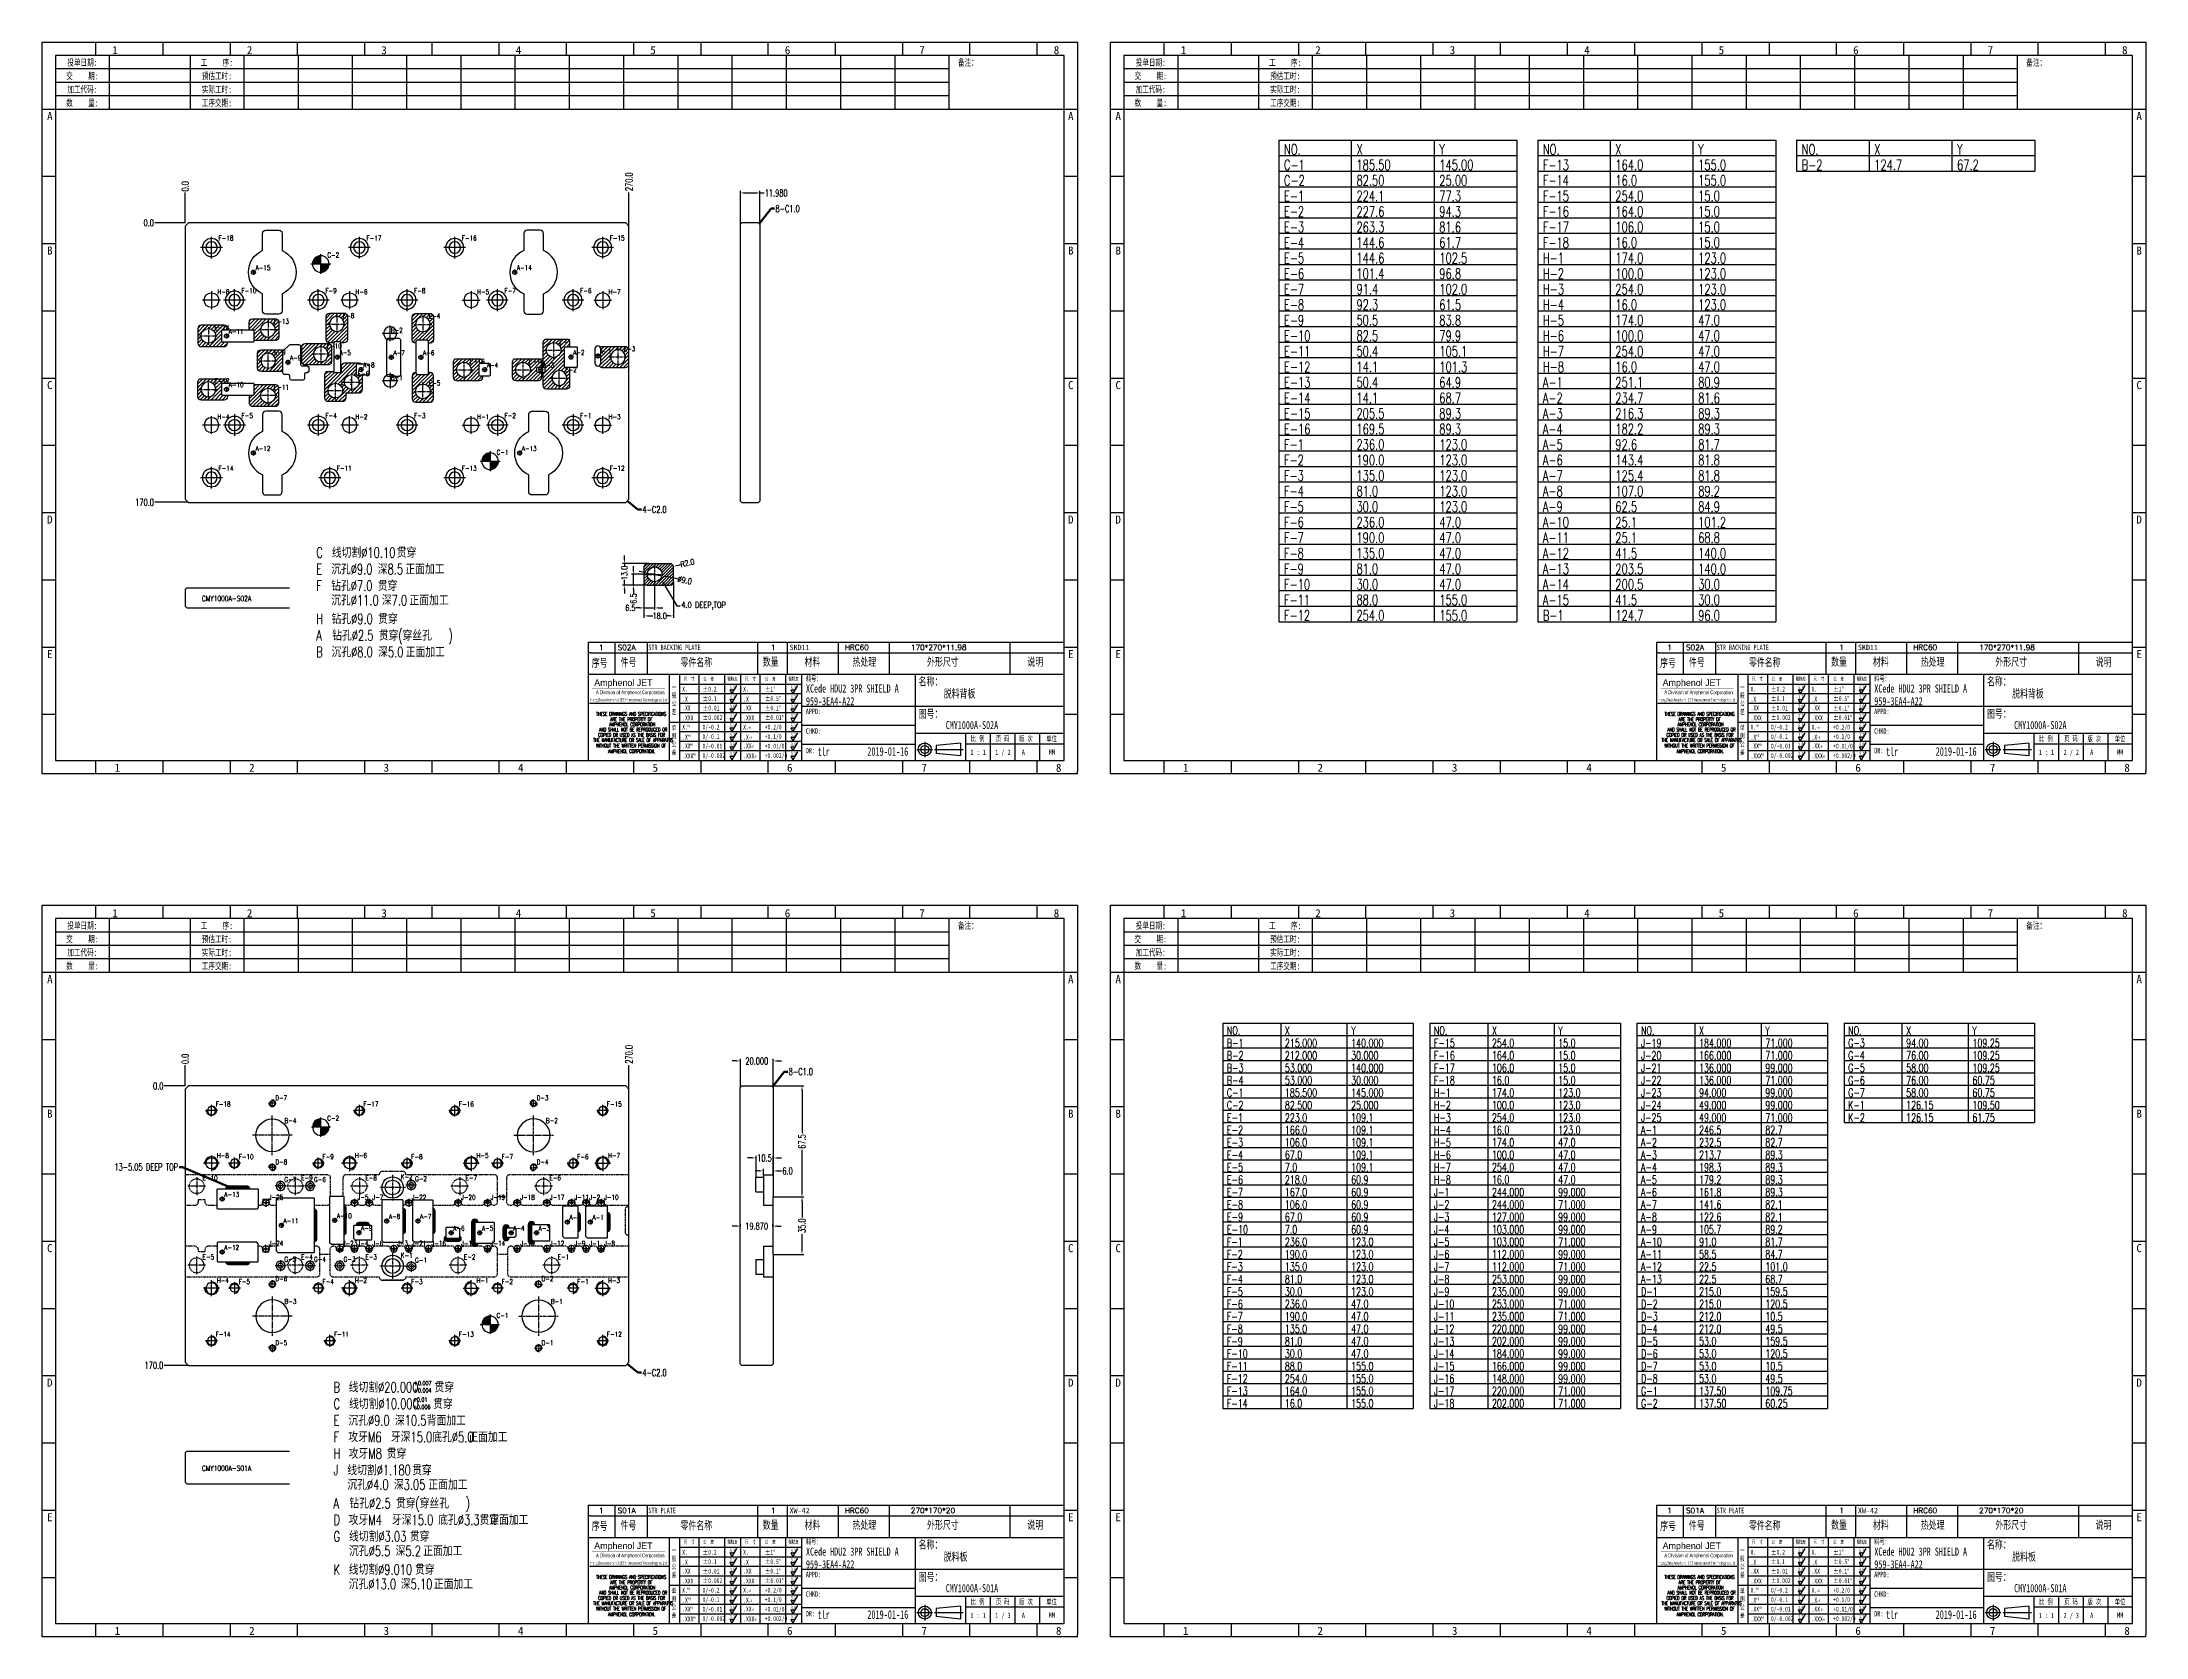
# Model space of a CAD drawing. Header units: millimetres. Extents: x -2852 to 5627, y -2271 to 1849.
# Drawn here: x 2876 to 4156, y -171 to 799 of the extents above; entities that cross this region are included whole.
import ezdxf
from ezdxf.enums import TextEntityAlignment as Align

# ---------------------------------------------------------------- set-up
doc = ezdxf.new("R2010")
doc.units = ezdxf.units.MM
doc.header["$PDSIZE"] = 3
for name, pattern in [('CENTER', [50.8, 31.75, -6.35, 6.35, -6.35]), ('CENTER2', [1.125, 0.75, -0.125, 0.125, -0.125]), ('DASHED', [19.05, 12.7, -6.35]), ('DASHED2', [9.525, 6.35, -3.175])]:
    doc.linetypes.add(name, pattern=pattern)
for name, color, linetype in [('1', 7, 'Continuous'), ('11', 4, 'DASHED2'), ('41', 1, 'Continuous'), ('51', 1, 'CENTER2'), ('S01', 170, 'Continuous'), ('S012', 4, 'DASHED'), ('S02', 17, 'Continuous')]:
    doc.layers.add(name, color=color, linetype=linetype)
doc.styles.add('CH', font='仿宋_GB2312_0.ttf')
doc.styles.add('jet01', font='simplex.shx', dxfattribs={"width": 0.7, "bigfont": 'hztxt.shx'})
doc.styles.add('jet02', font='simplex.shx', dxfattribs={"width": 0.7})
doc.styles.add('SIMPLEX', font='SIMPLEX')
doc.styles.get("Standard").update_dxf_attribs({"font": '仿宋_GB2312_0.ttf', "width": 0.7})
doc.styles.add('TEXTSTYLE_1', font='TRIUMB.TTF')
doc.styles.add('TEXTSTYLE_2', font='TRIUM.TTF')
doc.styles.add('tk', font='', dxfattribs={"width": 0.7})
doc.styles.add('tk 2', font='仿宋_GB2312_0.ttf', dxfattribs={"width": 0.65})
doc.styles.add('tk 4', font='simplex.shx', dxfattribs={"width": 0.65, "bigfont": 'bigfont.shx'})
doc.styles.get('tk').set_extended_font_data('NSimSun')
doc.dimstyles.new('jet02', dxfattribs={"dimtxt": 3.5, "dimasz": 2.1, "dimexe": 1, "dimexo": 0, "dimgap": 0.5, "dimtad": 0, "dimtoh": 1, "dimdec": 3, "dimzin": 9, "dimdsep": 46, "dimtxsty": 'jet02', "dimcen": 0, "dimclrt": 256, "dimazin": 2, "dimtfac": 1, "dimtdec": 3, "dimtofl": 0, "dimtmove": 0, "dimatfit": 1, "dimfxl": 0, "dimarcsym": 0})
pattern_1 = [(45, (-3664.3882, 2826.5517), (-1.122532, 1.122532), [])]

msp = doc.modelspace()

# ---------------------------------------------------------------- texts
at = {"layer": '1', "ltscale": 0.05, "style": 'jet01', "width": 0.7}
for s, p in [('CMY1000A-S02A', (2973.2656, 459.2129)), ('CMY1000A-S01A', (2973.2656, -69.7871))]:
    msp.add_text(s, height=3.083124, dxfattribs=at).set_placement(p)
at = {"layer": '41', "ltscale": 0.05, "style": 'jet01', "width": 0.7}
for s, height, p in [('NO.', 6.3, (3631.5784, 730.7938)), ('X', 6.3, (3675.6784, 730.7938)), ('Y', 6.3, (3726.0784, 730.7938)), ('NO.', 6.3, (3789.0784, 730.7938)), ('X', 6.3, (3833.1784, 730.7938)), ('Y', 6.3, (3883.5784, 730.7938)), ('NO.', 6.3, (3946.5784, 730.7938)), ('X', 6.3, (3990.6784, 730.7938)), ('Y', 6.3, (4041.0784, 730.7938)), ('C-1', 6.3, (3631.5784, 721.3438)), ('C-2', 6.3, (3631.5784, 711.8938)), ('82.50', 6.3, (3675.6784, 711.8938)), ('185.50', 6.3, (3675.6784, 721.3438)), ('25.00', 6.3, (3726.0784, 711.8938)), ('145.00', 6.3, (3726.0784, 721.3438)), ('F-13', 6.3, (3789.0784, 721.3438)), ('F-14', 6.3, (3789.0784, 711.8938)), ('164.0', 6.3, (3833.1784, 721.3438)), ('16.0', 6.3, (3833.1784, 711.8938)), ('155.0', 6.3, (3883.5784, 721.3438)), ('155.0', 6.3, (3883.5784, 711.8938)), ('B-2', 6.3, (3946.5784, 721.3438)), ('124.7', 6.3, (3990.6784, 721.3438)), ('67.2', 6.3, (4041.0784, 721.3438)), ('E-1', 6.3, (3631.5784, 702.4438)), ('224.1', 6.3, (3675.6784, 702.4438)), ('77.3', 6.3, (3726.0784, 702.4438)), ('F-15', 6.3, (3789.0784, 702.4438)), ('254.0', 6.3, (3833.1784, 702.4438)), ('15.0', 6.3, (3883.5784, 702.4438)), ('E-2', 6.3, (3631.5784, 692.9938)), ('227.6', 6.3, (3675.6784, 692.9938)), ('94.3', 6.3, (3726.0784, 692.9938)), ('F-16', 6.3, (3789.0784, 692.9938)), ('164.0', 6.3, (3833.1784, 692.9938)), ('15.0', 6.3, (3883.5784, 692.9938)), ('F-18', 2.94, (2983.3708, 678.5473)), ('F-17', 2.94, (3073.3708, 678.5473)), ('F-16', 2.94, (3131.3708, 678.5473)), ('F-15', 2.94, (3221.3708, 678.5473)), ('E-3', 6.3, (3631.5784, 683.5438)), ('E-4', 6.3, (3631.5784, 674.0938)), ('263.3', 6.3, (3675.6784, 683.5438)), ('144.6', 6.3, (3675.6784, 674.0938)), ('81.6', 6.3, (3726.0784, 683.5438)), ('61.7', 6.3, (3726.0784, 674.0938)), ('F-17', 6.3, (3789.0784, 683.5438)), ('F-18', 6.3, (3789.0784, 674.0938)), ('106.0', 6.3, (3833.1784, 683.5438)), ('16.0', 6.3, (3833.1784, 674.0938)), ('15.0', 6.3, (3883.5784, 683.5438)), ('15.0', 6.3, (3883.5784, 674.0938)), ('C-2', 2.94, (3049.5526, 668.2291)), ('E-5', 6.3, (3631.5784, 664.6438)), ('144.6', 6.3, (3675.6784, 664.6438)), ('102.5', 6.3, (3726.0784, 664.6438)), ('H-1', 6.3, (3789.0784, 664.6438)), ('174.0', 6.3, (3833.1784, 664.6438)), ('123.0', 6.3, (3883.5784, 664.6438)), ('A-15', 2.94, (3005.8656, 660.5421)), ('A-14', 2.94, (3164.8656, 660.5421)), ('E-6', 6.3, (3631.5784, 655.1938)), ('101.4', 6.3, (3675.6784, 655.1938)), ('96.8', 6.3, (3726.0784, 655.1938)), ('H-2', 6.3, (3789.0784, 655.1938)), ('100.0', 6.3, (3833.1784, 655.1938)), ('123.0', 6.3, (3883.5784, 655.1938)), ('H-8', 2.94, (2982.6637, 645.8402)), ('F-10', 2.94, (2997.3708, 646.5473)), ('F-9', 2.94, (3048.3708, 646.5473)), ('H-6', 2.94, (3066.6637, 645.8402)), ('F-8', 2.94, (3102.3708, 646.5473)), ('H-5', 2.94, (3140.6637, 645.8402)), ('F-7', 2.94, (3157.3708, 646.5473)), ('F-6', 2.94, (3203.3708, 646.5473)), ('H-7', 2.94, (3220.6637, 645.8402)), ('E-7', 6.3, (3631.5784, 645.7438)), ('E-8', 6.3, (3631.5784, 636.2938)), ('91.4', 6.3, (3675.6784, 645.7438)), ('92.3', 6.3, (3675.6784, 636.2938)), ('61.5', 6.3, (3726.0784, 636.2938)), ('102.0', 6.3, (3726.0784, 645.7438)), ('H-3', 6.3, (3789.0784, 645.7438)), ('H-4', 6.3, (3789.0784, 636.2938)), ('254.0', 6.3, (3833.1784, 645.7438)), ('16.0', 6.3, (3833.1784, 636.2938)), ('123.0', 6.3, (3883.5784, 645.7438)), ('123.0', 6.3, (3883.5784, 636.2938)), ('E-13', 2.94, (3017.0637, 627.8902)), ('E-8', 2.94, (3058.9137, 631.3402)), ('E-4', 2.94, (3111.2637, 631.1402)), ('E-9', 6.3, (3631.5784, 626.8438)), ('50.5', 6.3, (3675.6784, 626.8438)), ('83.8', 6.3, (3726.0784, 626.8438)), ('H-5', 6.3, (3789.0784, 626.8438)), ('174.0', 6.3, (3833.1784, 626.8438)), ('47.0', 6.3, (3883.5784, 626.8438)), ('E-14', 2.94, (2980.8137, 624.0902)), ('A-11', 2.94, (2989.5156, 621.7446)), ('E-10', 2.94, (3049.1637, 612.9402)), ('B-2', 2.94, (3088.1923, 622.4582)), ('E-1', 2.94, (3190.7837, 615.4902)), ('E-10', 6.3, (3631.5784, 617.3938)), ('82.5', 6.3, (3675.6784, 617.3938)), ('79.9', 6.3, (3726.0784, 617.3938)), ('H-6', 6.3, (3789.0784, 617.3938)), ('100.0', 6.3, (3833.1784, 617.3938)), ('47.0', 6.3, (3883.5784, 617.3938)), ('E-9', 2.94, (3017.1637, 609.0402)), ('A-9', 2.94, (3026.8656, 605.6921)), ('A-5', 2.94, (3056.9556, 608.8671)), ('A-8', 2.94, (3071.3656, 601.3421)), ('A-7', 2.94, (3089.7656, 608.7641)), ('A-6', 2.94, (3107.7656, 608.7641)), ('E-16', 2.94, (3136.1837, 603.5402)), ('A-4', 2.94, (3146.5856, 601.2421)), ('E-15', 2.94, (3172.1887, 603.5402)), ('A-3', 2.94, (3180.6906, 601.2421)), ('A-2', 2.94, (3199.0606, 608.8921)), ('A-1', 2.94, (3215.4185, 609.5921)), ('E-3', 2.94, (3229.9337, 611.1902)), ('E-11', 6.3, (3631.5784, 607.9438)), ('E-12', 6.3, (3631.5784, 598.4938)), ('50.4', 6.3, (3675.6784, 607.9438)), ('14.1', 6.3, (3675.6784, 598.4938)), ('105.1', 6.3, (3726.0784, 607.9438)), ('101.3', 6.3, (3726.0784, 598.4938)), ('H-7', 6.3, (3789.0784, 607.9438)), ('H-8', 6.3, (3789.0784, 598.4938)), ('254.0', 6.3, (3833.1784, 607.9438)), ('16.0', 6.3, (3833.1784, 598.4938)), ('47.0', 6.3, (3883.5784, 607.9438)), ('47.0', 6.3, (3883.5784, 598.4938)), ('E-12', 2.94, (2980.8137, 591.5902)), ('A-10', 2.94, (2989.5156, 589.3396)), ('E-11', 2.94, (3017.0637, 587.7902)), ('E-7', 2.94, (3058.0137, 590.8402)), ('E-6', 2.94, (3068.0137, 596.0402)), ('B-1', 2.94, (3088.1923, 593.6582)), ('E-5', 2.94, (3111.2637, 590.3402)), ('E-2', 2.94, (3194.2837, 598.4902)), ('E-13', 6.3, (3631.5784, 589.0438)), ('50.4', 6.3, (3675.6784, 589.0438)), ('64.9', 6.3, (3726.0784, 589.0438)), ('A-1', 6.3, (3789.0784, 589.0438)), ('251.1', 6.3, (3833.1784, 589.0438)), ('80.9', 6.3, (3883.5784, 589.0438)), ('E-14', 6.3, (3631.5784, 579.5938)), ('E-15', 6.3, (3631.5784, 570.1438)), ('205.5', 6.3, (3675.6784, 570.1438)), ('14.1', 6.3, (3675.6784, 579.5938)), ('89.3', 6.3, (3726.0784, 570.1438)), ('68.7', 6.3, (3726.0784, 579.5938)), ('A-2', 6.3, (3789.0784, 579.5938)), ('A-3', 6.3, (3789.0784, 570.1438)), ('234.7', 6.3, (3833.1784, 579.5938)), ('216.3', 6.3, (3833.1784, 570.1438)), ('81.6', 6.3, (3883.5784, 579.5938)), ('89.3', 6.3, (3883.5784, 570.1438)), ('H-4', 2.94, (2982.6637, 569.8402)), ('F-5', 2.94, (2997.3708, 570.5473)), ('F-4', 2.94, (3048.3708, 570.5473)), ('H-2', 2.94, (3066.6637, 569.8402)), ('F-3', 2.94, (3102.3708, 570.5473)), ('H-1', 2.94, (3140.6637, 569.8402)), ('F-2', 2.94, (3157.3708, 570.5473)), ('F-1', 2.94, (3203.3708, 570.5473)), ('H-3', 2.94, (3220.6637, 569.8402)), ('E-16', 6.3, (3631.5784, 560.6938)), ('169.5', 6.3, (3675.6784, 560.6938)), ('89.3', 6.3, (3726.0784, 560.6938)), ('A-4', 6.3, (3789.0784, 560.6938)), ('182.2', 6.3, (3833.1784, 560.6938)), ('89.3', 6.3, (3883.5784, 560.6938)), ('A-12', 2.94, (3005.8656, 550.5421)), ('C-1', 2.94, (3152.5526, 548.2291)), ('A-13', 2.94, (3167.8656, 550.5421)), ('F-1', 6.3, (3631.5784, 551.2438)), ('236.0', 6.3, (3675.6784, 551.2438)), ('123.0', 6.3, (3726.0784, 551.2438)), ('A-5', 6.3, (3789.0784, 551.2438)), ('92.6', 6.3, (3833.1784, 551.2438)), ('81.7', 6.3, (3883.5784, 551.2438)), ('F-14', 2.94, (2983.3708, 538.5473)), ('F-11', 2.94, (3055.3708, 538.5473)), ('F-13', 2.94, (3131.3708, 538.5473)), ('F-12', 2.94, (3221.3708, 538.5473)), ('F-2', 6.3, (3631.5784, 541.7938)), ('F-3', 6.3, (3631.5784, 532.3438)), ('190.0', 6.3, (3675.6784, 541.7938)), ('135.0', 6.3, (3675.6784, 532.3438)), ('123.0', 6.3, (3726.0784, 541.7938)), ('123.0', 6.3, (3726.0784, 532.3438)), ('A-6', 6.3, (3789.0784, 541.7938)), ('A-7', 6.3, (3789.0784, 532.3438)), ('143.4', 6.3, (3833.1784, 541.7938)), ('125.4', 6.3, (3833.1784, 532.3438)), ('81.8', 6.3, (3883.5784, 541.7938)), ('81.8', 6.3, (3883.5784, 532.3438)), ('F-4', 6.3, (3631.5784, 522.8938)), ('81.0', 6.3, (3675.6784, 522.8938)), ('123.0', 6.3, (3726.0784, 522.8938)), ('A-8', 6.3, (3789.0784, 522.8938)), ('107.0', 6.3, (3833.1784, 522.8938)), ('89.2', 6.3, (3883.5784, 522.8938)), ('F-5', 6.3, (3631.5784, 513.4438)), ('30.0', 6.3, (3675.6784, 513.4438)), ('123.0', 6.3, (3726.0784, 513.4438)), ('A-9', 6.3, (3789.0784, 513.4438)), ('62.5', 6.3, (3833.1784, 513.4438)), ('84.9', 6.3, (3883.5784, 513.4438)), ('F-6', 6.3, (3631.5784, 503.9938)), ('F-7', 6.3, (3631.5784, 494.5438)), ('236.0', 6.3, (3675.6784, 503.9938)), ('190.0', 6.3, (3675.6784, 494.5438)), ('47.0', 6.3, (3726.0784, 503.9938)), ('47.0', 6.3, (3726.0784, 494.5438)), ('A-10', 6.3, (3789.0784, 503.9938)), ('A-11', 6.3, (3789.0784, 494.5438)), ('25.1', 6.3, (3833.1784, 503.9938)), ('25.1', 6.3, (3833.1784, 494.5438)), ('68.8', 6.3, (3883.5784, 494.5438)), ('101.2', 6.3, (3883.5784, 503.9938)), ('C', 6.3, (3042.8589, 485.5548)), ('线切割%%c10.10', 6.3, (3052.3089, 485.5548)), ('贯穿', 6.3, (3091.7889, 485.5548)), ('F-8', 6.3, (3631.5784, 485.0938)), ('135.0', 6.3, (3675.6784, 485.0938)), ('47.0', 6.3, (3726.0784, 485.0938)), ('A-12', 6.3, (3789.0784, 485.0938)), ('41.5', 6.3, (3833.1784, 485.0938)), ('140.0', 6.3, (3883.5784, 485.0938)), ('E', 6.3, (3042.8589, 475.4748)), ('沉孔%%c9.0', 6.3, (3051.8889, 475.4748)), ('深8.5', 6.3, (3080.2389, 475.4748)), ('正面加工', 6.3, (3097.0389, 475.4748)), ('F-9', 6.3, (3631.5784, 475.6438)), ('81.0', 6.3, (3675.6784, 475.6438)), ('47.0', 6.3, (3726.0784, 475.6438)), ('A-13', 6.3, (3789.0784, 475.6438)), ('203.5', 6.3, (3833.1784, 475.6438)), ('140.0', 6.3, (3883.5784, 475.6438)), ('F', 6.3, (3042.8589, 465.3948)), ('钻孔%%c7.0', 6.3, (3051.8889, 465.3948)), ('沉孔%%c11.0', 6.3, (3051.8889, 456.5748)), ('贯穿', 6.3, (3080.2389, 465.3948)), ('深7.0', 6.3, (3082.7589, 456.5748)), ('正面加工', 6.3, (3099.5589, 456.5748)), ('F-10', 6.3, (3631.5784, 466.1938)), ('F-11', 6.3, (3631.5784, 456.7438)), ('30.0', 6.3, (3675.6784, 466.1938)), ('88.0', 6.3, (3675.6784, 456.7438)), ('47.0', 6.3, (3726.0784, 466.1938)), ('155.0', 6.3, (3726.0784, 456.7438)), ('A-14', 6.3, (3789.0784, 466.1938)), ('A-15', 6.3, (3789.0784, 456.7438)), ('200.5', 6.3, (3833.1784, 466.1938)), ('41.5', 6.3, (3833.1784, 456.7438)), ('30.0', 6.3, (3883.5784, 466.1938)), ('30.0', 6.3, (3883.5784, 456.7438)), ('H', 6.3, (3042.8589, 445.2348)), ('钻孔%%c9.0', 6.3, (3052.0989, 445.2348)), ('贯穿', 6.3, (3080.4489, 445.2348)), ('F-12', 6.3, (3631.5784, 447.2938)), ('254.0', 6.3, (3675.6784, 447.2938)), ('155.0', 6.3, (3726.0784, 447.2938)), ('B-1', 6.3, (3789.0784, 447.2938)), ('124.7', 6.3, (3833.1784, 447.2938)), ('96.0', 6.3, (3883.5784, 447.2938)), ('A', 6.3, (3042.8589, 435.1548)), ('钻孔%%c2.5', 6.3, (3052.5189, 435.1548)), ('贯穿', 6.3, (3080.8689, 435.1548)), ('(穿丝孔   )', 6.3, (3092.6653, 435.1548)), ('B', 6.3, (3042.8589, 425.0748)), ('沉孔%%c8.0', 6.3, (3052.0989, 425.0748)), ('深5.0', 6.3, (3080.4489, 425.0748)), ('正面加工', 6.3, (3097.2489, 425.0748)), ('NO.', 5.04, (3596.8245, 195.4224)), ('B-1', 5.04, (3596.8245, 187.8624)), ('X', 5.04, (3632.1045, 195.4224)), ('215.000', 5.04, (3632.1045, 187.8624)), ('Y', 5.04, (3672.4245, 195.4224)), ('140.000', 5.04, (3672.4245, 187.8624)), ('NO.', 5.04, (3722.8245, 195.4224)), ('F-15', 5.04, (3722.8245, 187.8624)), ('X', 5.04, (3758.1045, 195.4224)), ('254.0', 5.04, (3758.1045, 187.8624)), ('Y', 5.04, (3798.4245, 195.4224)), ('15.0', 5.04, (3798.4245, 187.8624)), ('J-19', 5.04, (3848.8245, 187.8624)), ('NO.', 5.04, (3848.8245, 195.4224)), ('X', 5.04, (3884.1045, 195.4224)), ('184.000', 5.04, (3884.1045, 187.8624)), ('Y', 5.04, (3924.4245, 195.4224)), ('71.000', 5.04, (3924.4245, 187.8624)), ('G-3', 5.04, (3974.8245, 187.8624)), ('NO.', 5.04, (3974.8245, 195.4224)), ('X', 5.04, (4010.1045, 195.4224)), ('94.00', 5.04, (4010.1045, 187.8624)), ('Y', 5.04, (4050.4245, 195.4224)), ('109.25', 5.04, (4050.4245, 187.8624)), ('B-2', 5.04, (3596.8245, 180.3024)), ('212.000', 5.04, (3632.1045, 180.3024)), ('30.000', 5.04, (3672.4245, 180.3024)), ('F-16', 5.04, (3722.8245, 180.3024)), ('164.0', 5.04, (3758.1045, 180.3024)), ('15.0', 5.04, (3798.4245, 180.3024)), ('J-20', 5.04, (3848.8245, 180.3024)), ('166.000', 5.04, (3884.1045, 180.3024)), ('71.000', 5.04, (3924.4245, 180.3024)), ('G-4', 5.04, (3974.8245, 180.3024)), ('76.00', 5.04, (4010.1045, 180.3024)), ('109.25', 5.04, (4050.4245, 180.3024)), ('B-3', 5.04, (3596.8245, 172.7424)), ('B-4', 5.04, (3596.8245, 165.1824)), ('53.000', 5.04, (3632.1045, 172.7424)), ('53.000', 5.04, (3632.1045, 165.1824)), ('30.000', 5.04, (3672.4245, 165.1824)), ('140.000', 5.04, (3672.4245, 172.7424)), ('F-17', 5.04, (3722.8245, 172.7424)), ('F-18', 5.04, (3722.8245, 165.1824)), ('106.0', 5.04, (3758.1045, 172.7424)), ('16.0', 5.04, (3758.1045, 165.1824)), ('15.0', 5.04, (3798.4245, 172.7424)), ('15.0', 5.04, (3798.4245, 165.1824)), ('J-21', 5.04, (3848.8245, 172.7424)), ('J-22', 5.04, (3848.8245, 165.1824)), ('136.000', 5.04, (3884.1045, 172.7424)), ('136.000', 5.04, (3884.1045, 165.1824)), ('99.000', 5.04, (3924.4245, 172.7424)), ('71.000', 5.04, (3924.4245, 165.1824)), ('G-5', 5.04, (3974.8245, 172.7424)), ('G-6', 5.04, (3974.8245, 165.1824)), ('58.00', 5.04, (4010.1045, 172.7424)), ('76.00', 5.04, (4010.1045, 165.1824)), ('60.75', 5.04, (4050.4245, 165.1824)), ('109.25', 5.04, (4050.4245, 172.7424)), ('F-18', 2.94, (2981.603, 151.7796)), ('D-7', 2.94, (3017.8959, 155.5725)), ('F-17', 2.94, (3071.603, 151.7796)), ('F-16', 2.94, (3129.603, 151.7796)), ('D-3', 2.94, (3176.8959, 155.5725)), ('F-15', 2.94, (3219.603, 151.7796)), ('C-1', 5.04, (3596.8245, 157.6224)), ('C-2', 5.04, (3596.8245, 150.0624)), ('82.500', 5.04, (3632.1045, 150.0624)), ('185.500', 5.04, (3632.1045, 157.6224)), ('25.000', 5.04, (3672.4245, 150.0624)), ('145.000', 5.04, (3672.4245, 157.6224)), ('H-1', 5.04, (3722.8245, 157.6224)), ('H-2', 5.04, (3722.8245, 150.0624)), ('174.0', 5.04, (3758.1045, 157.6224)), ('100.0', 5.04, (3758.1045, 150.0624)), ('123.0', 5.04, (3798.4245, 157.6224)), ('123.0', 5.04, (3798.4245, 150.0624)), ('J-23', 5.04, (3848.8245, 157.6224)), ('J-24', 5.04, (3848.8245, 150.0624)), ('94.000', 5.04, (3884.1045, 157.6224)), ('49.000', 5.04, (3884.1045, 150.0624)), ('99.000', 5.04, (3924.4245, 157.6224)), ('99.000', 5.04, (3924.4245, 150.0624)), ('G-7', 5.04, (3974.8245, 157.6224)), ('K-1', 5.04, (3974.8245, 150.0624)), ('58.00', 5.04, (4010.1045, 157.6224)), ('126.15', 5.04, (4010.1045, 150.0624)), ('60.75', 5.04, (4050.4245, 157.6224)), ('109.50', 5.04, (4050.4245, 150.0624)), ('B-4', 2.94, (3023.5528, 141.7293)), ('C-2', 2.94, (3049.5172, 143.1938)), ('B-2', 2.94, (3182.5528, 141.7293)), ('E-1', 5.04, (3596.8245, 142.5024)), ('223.0', 5.04, (3632.1045, 142.5024)), ('109.1', 5.04, (3672.4245, 142.5024)), ('H-3', 5.04, (3722.8245, 142.5024)), ('254.0', 5.04, (3758.1045, 142.5024)), ('123.0', 5.04, (3798.4245, 142.5024)), ('J-25', 5.04, (3848.8245, 142.5024)), ('49.000', 5.04, (3884.1045, 142.5024)), ('71.000', 5.04, (3924.4245, 142.5024)), ('K-2', 5.04, (3974.8245, 142.5024)), ('126.15', 5.04, (4010.1045, 142.5024)), ('61.75', 5.04, (4050.4245, 142.5024)), ('E-2', 5.04, (3596.8245, 134.9424)), ('E-3', 5.04, (3596.8245, 127.3824)), ('166.0', 5.04, (3632.1045, 134.9424)), ('106.0', 5.04, (3632.1045, 127.3824)), ('109.1', 5.04, (3672.4245, 134.9424)), ('109.1', 5.04, (3672.4245, 127.3824)), ('H-4', 5.04, (3722.8245, 134.9424)), ('H-5', 5.04, (3722.8245, 127.3824)), ('16.0', 5.04, (3758.1045, 134.9424)), ('174.0', 5.04, (3758.1045, 127.3824)), ('47.0', 5.04, (3798.4245, 127.3824)), ('123.0', 5.04, (3798.4245, 134.9424)), ('A-1', 5.04, (3848.8245, 134.9424)), ('A-2', 5.04, (3848.8245, 127.3824)), ('246.5', 5.04, (3884.1045, 134.9424)), ('232.5', 5.04, (3884.1045, 127.3824)), ('82.7', 5.04, (3924.4245, 134.9424)), ('82.7', 5.04, (3924.4245, 127.3824)), ('H-8', 2.94, (2982.3101, 120.4867)), ('F-10', 2.94, (2995.603, 119.7796)), ('D-8', 2.94, (3017.8959, 116.5725)), ('F-9', 2.94, (3046.603, 119.7796)), ('H-6', 2.94, (3066.3101, 120.4867)), ('F-8', 2.94, (3100.603, 119.7796)), ('H-5', 2.94, (3140.3101, 120.4867)), ('F-7', 2.94, (3155.603, 119.7796)), ('D-4', 2.94, (3176.8959, 116.5725)), ('F-6', 2.94, (3201.603, 119.7796)), ('H-7', 2.94, (3220.3101, 120.4867)), ('E-4', 5.04, (3596.8245, 119.8224)), ('E-5', 5.04, (3596.8245, 112.2624)), ('7.0', 5.04, (3632.1045, 112.2624)), ('67.0', 5.04, (3632.1045, 119.8224)), ('109.1', 5.04, (3672.4245, 119.8224)), ('109.1', 5.04, (3672.4245, 112.2624)), ('H-6', 5.04, (3722.8245, 119.8224)), ('H-7', 5.04, (3722.8245, 112.2624)), ('254.0', 5.04, (3758.1045, 112.2624)), ('100.0', 5.04, (3758.1045, 119.8224)), ('47.0', 5.04, (3798.4245, 119.8224)), ('47.0', 5.04, (3798.4245, 112.2624)), ('A-3', 5.04, (3848.8245, 119.8224)), ('A-4', 5.04, (3848.8245, 112.2624)), ('213.7', 5.04, (3884.1045, 119.8224)), ('198.3', 5.04, (3884.1045, 112.2624)), ('89.3', 5.04, (3924.4245, 119.8224)), ('89.3', 5.04, (3924.4245, 112.2624)), ('E-10', 2.94, (2973.6637, 106.8902)), ('G-7', 2.94, (3023.4262, 105.8528)), ('E-9', 2.94, (3033.6637, 106.8902)), ('G-6', 2.94, (3041.4262, 105.8528)), ('E-8', 2.94, (3072.6637, 106.8902)), ('K-2', 2.94, (3094.2279, 107.5044)), ('G-2', 2.94, (3102.9262, 106.3528)), ('E-7', 2.94, (3133.6637, 106.8902)), ('E-6', 2.94, (3184.6637, 106.8902)), ('E-6', 5.04, (3596.8245, 104.7024)), ('218.0', 5.04, (3632.1045, 104.7024)), ('60.9', 5.04, (3672.4245, 104.7024)), ('H-8', 5.04, (3722.8245, 104.7024)), ('16.0', 5.04, (3758.1045, 104.7024)), ('47.0', 5.04, (3798.4245, 104.7024)), ('A-5', 5.04, (3848.8245, 104.7024)), ('179.2', 5.04, (3884.1045, 104.7024)), ('89.3', 5.04, (3924.4245, 104.7024)), ('A-13', 2.94, (2986.8656, 96.7921)), ('J-25', 2.94, (3013.8959, 95.0725)), ('J-5', 2.94, (3067.8959, 95.0725)), ('J-7', 2.94, (3076.8959, 95.0725)), ('J-22', 2.94, (3100.8959, 95.0725)), ('J-20', 2.94, (3130.8959, 95.0725)), ('J-19', 2.94, (3148.8959, 95.0725)), ('J-18', 2.94, (3166.8959, 95.0725)), ('J-17', 2.94, (3184.8959, 95.0725)), ('J-11', 2.94, (3199.8959, 95.0725)), ('J-2', 2.94, (3208.8959, 95.0725)), ('J-10', 2.94, (3217.8959, 95.0725)), ('E-7', 5.04, (3596.8245, 97.1424)), ('E-8', 5.04, (3596.8245, 89.5824)), ('167.0', 5.04, (3632.1045, 97.1424)), ('106.0', 5.04, (3632.1045, 89.5824)), ('60.9', 5.04, (3672.4245, 97.1424)), ('60.9', 5.04, (3672.4245, 89.5824)), ('J-1', 5.04, (3722.8245, 97.1424)), ('J-2', 5.04, (3722.8245, 89.5824)), ('244.000', 5.04, (3758.1045, 97.1424)), ('244.000', 5.04, (3758.1045, 89.5824)), ('99.000', 5.04, (3798.4245, 97.1424)), ('71.000', 5.04, (3798.4245, 89.5824)), ('A-6', 5.04, (3848.8245, 97.1424)), ('A-7', 5.04, (3848.8245, 89.5824)), ('161.8', 5.04, (3884.1045, 97.1424)), ('141.6', 5.04, (3884.1045, 89.5824)), ('89.3', 5.04, (3924.4245, 97.1424)), ('82.1', 5.04, (3924.4245, 89.5824)), ('A-11', 2.94, (3022.8656, 80.7921)), ('A-10', 2.94, (3055.3656, 83.7921)), ('A-9', 2.94, (3070.0656, 76.3421)), ('A-8', 2.94, (3086.9656, 83.4421)), ('A-7', 2.94, (3105.9656, 83.4421)), ('A-6', 2.94, (3126.1656, 76.2421)), ('A-5', 2.94, (3143.5856, 76.2421)), ('A-4', 2.94, (3162.6856, 76.2421)), ('A-3', 2.94, (3178.0856, 76.2421)), ('A-2', 2.94, (3196.8656, 82.8421)), ('A-1', 2.94, (3210.8656, 82.8421)), ('E-9', 5.04, (3596.8245, 82.0224)), ('E-10', 5.04, (3596.8245, 74.4624)), ('7.0', 5.04, (3632.1045, 74.4624)), ('67.0', 5.04, (3632.1045, 82.0224)), ('60.9', 5.04, (3672.4245, 82.0224)), ('60.9', 5.04, (3672.4245, 74.4624)), ('J-3', 5.04, (3722.8245, 82.0224)), ('J-4', 5.04, (3722.8245, 74.4624)), ('127.000', 5.04, (3758.1045, 82.0224)), ('103.000', 5.04, (3758.1045, 74.4624)), ('99.000', 5.04, (3798.4245, 82.0224)), ('99.000', 5.04, (3798.4245, 74.4624)), ('A-8', 5.04, (3848.8245, 82.0224)), ('A-9', 5.04, (3848.8245, 74.4624)), ('122.6', 5.04, (3884.1045, 82.0224)), ('105.7', 5.04, (3884.1045, 74.4624)), ('82.1', 5.04, (3924.4245, 82.0224)), ('89.2', 5.04, (3924.4245, 74.4624)), ('A-12', 2.94, (2986.8656, 64.5421)), ('J-24', 2.94, (3013.8959, 67.0725)), ('J-23', 2.94, (3058.8959, 67.0725)), ('J-4', 2.94, (3067.8959, 67.0725)), ('J-6', 2.94, (3076.8959, 67.0725)), ('J-3', 2.94, (3091.8959, 67.0725)), ('J-21', 2.94, (3100.8959, 67.0725)), ('J-16', 2.94, (3112.8959, 67.0725)), ('J-15', 2.94, (3130.8959, 67.0725)), ('J-14', 2.94, (3148.8959, 67.0725)), ('J-13', 2.94, (3166.8959, 67.0725)), ('J-12', 2.94, (3184.8959, 67.0725)), ('J-9', 2.94, (3199.8959, 67.0725)), ('J-1', 2.94, (3208.8959, 67.0725)), ('J-8', 2.94, (3217.8959, 67.0725)), ('F-1', 5.04, (3596.8245, 66.9024)), ('F-2', 5.04, (3596.8245, 59.3424)), ('236.0', 5.04, (3632.1045, 66.9024)), ('190.0', 5.04, (3632.1045, 59.3424)), ('123.0', 5.04, (3672.4245, 66.9024)), ('123.0', 5.04, (3672.4245, 59.3424)), ('J-5', 5.04, (3722.8245, 66.9024)), ('J-6', 5.04, (3722.8245, 59.3424)), ('103.000', 5.04, (3758.1045, 66.9024)), ('112.000', 5.04, (3758.1045, 59.3424)), ('71.000', 5.04, (3798.4245, 66.9024)), ('99.000', 5.04, (3798.4245, 59.3424)), ('A-10', 5.04, (3848.8245, 66.9024)), ('A-11', 5.04, (3848.8245, 59.3424)), ('91.0', 5.04, (3884.1045, 66.9024)), ('58.5', 5.04, (3884.1045, 59.3424)), ('81.7', 5.04, (3924.4245, 66.9024)), ('84.7', 5.04, (3924.4245, 59.3424)), ('E-5', 2.94, (2973.6637, 58.7902)), ('G-5', 2.94, (3023.4262, 57.3528)), ('E-4', 2.94, (3033.6637, 58.7902)), ('G-4', 2.94, (3041.4262, 57.3528)), ('G-3', 2.94, (3059.4262, 57.3528)), ('E-3', 2.94, (3072.6637, 58.7902)), ('K-1', 2.94, (3094.2279, 59.7544)), ('G-1', 2.94, (3102.9262, 56.8528)), ('E-2', 2.94, (3132.6637, 58.7902)), ('E-1', 2.94, (3189.6637, 58.7902)), ('F-3', 5.04, (3596.8245, 51.7824)), ('135.0', 5.04, (3632.1045, 51.7824)), ('123.0', 5.04, (3672.4245, 51.7824)), ('J-7', 5.04, (3722.8245, 51.7824)), ('112.000', 5.04, (3758.1045, 51.7824)), ('71.000', 5.04, (3798.4245, 51.7824)), ('A-12', 5.04, (3848.8245, 51.7824)), ('22.5', 5.04, (3884.1045, 51.7824)), ('101.0', 5.04, (3924.4245, 51.7824)), ('H-4', 2.94, (2982.3101, 44.4867)), ('F-5', 2.94, (2995.603, 43.7796)), ('D-6', 2.94, (3017.8959, 45.5725)), ('F-4', 2.94, (3046.603, 43.7796)), ('H-2', 2.94, (3066.3101, 44.4867)), ('F-3', 2.94, (3100.603, 43.7796)), ('H-1', 2.94, (3140.3101, 44.4867)), ('F-2', 2.94, (3155.603, 43.7796)), ('D-2', 2.94, (3179.8959, 45.5725)), ('F-1', 2.94, (3201.603, 43.7796)), ('H-3', 2.94, (3220.3101, 44.4867)), ('F-4', 5.04, (3596.8245, 44.2224)), ('F-5', 5.04, (3596.8245, 36.6624)), ('81.0', 5.04, (3632.1045, 44.2224)), ('30.0', 5.04, (3632.1045, 36.6624)), ('123.0', 5.04, (3672.4245, 44.2224)), ('123.0', 5.04, (3672.4245, 36.6624)), ('J-8', 5.04, (3722.8245, 44.2224)), ('J-9', 5.04, (3722.8245, 36.6624)), ('253.000', 5.04, (3758.1045, 44.2224)), ('235.000', 5.04, (3758.1045, 36.6624)), ('99.000', 5.04, (3798.4245, 44.2224)), ('99.000', 5.04, (3798.4245, 36.6624)), ('A-13', 5.04, (3848.8245, 44.2224)), ('D-1', 5.04, (3848.8245, 36.6624)), ('22.5', 5.04, (3884.1045, 44.2224)), ('215.0', 5.04, (3884.1045, 36.6624)), ('68.7', 5.04, (3924.4245, 44.2224)), ('159.5', 5.04, (3924.4245, 36.6624)), ('B-3', 2.94, (3023.5528, 31.7293)), ('C-1', 2.94, (3152.5172, 23.1938)), ('B-1', 2.94, (3185.5528, 31.7293)), ('F-6', 5.04, (3596.8245, 29.1024)), ('F-7', 5.04, (3596.8245, 21.5424)), ('236.0', 5.04, (3632.1045, 29.1024)), ('190.0', 5.04, (3632.1045, 21.5424)), ('47.0', 5.04, (3672.4245, 29.1024)), ('47.0', 5.04, (3672.4245, 21.5424)), ('J-10', 5.04, (3722.8245, 29.1024)), ('J-11', 5.04, (3722.8245, 21.5424)), ('253.000', 5.04, (3758.1045, 29.1024)), ('235.000', 5.04, (3758.1045, 21.5424)), ('71.000', 5.04, (3798.4245, 29.1024)), ('71.000', 5.04, (3798.4245, 21.5424)), ('D-2', 5.04, (3848.8245, 29.1024)), ('D-3', 5.04, (3848.8245, 21.5424)), ('215.0', 5.04, (3884.1045, 29.1024)), ('212.0', 5.04, (3884.1045, 21.5424)), ('120.5', 5.04, (3924.4245, 29.1024)), ('10.5', 5.04, (3924.4245, 21.5424)), ('F-14', 2.94, (2981.603, 11.7796)), ('F-11', 2.94, (3053.603, 11.7796)), ('F-13', 2.94, (3129.603, 11.7796)), ('F-12', 2.94, (3219.603, 11.7796)), ('F-8', 5.04, (3596.8245, 13.9824)), ('135.0', 5.04, (3632.1045, 13.9824)), ('47.0', 5.04, (3672.4245, 13.9824)), ('J-12', 5.04, (3722.8245, 13.9824)), ('220.000', 5.04, (3758.1045, 13.9824)), ('99.000', 5.04, (3798.4245, 13.9824)), ('D-4', 5.04, (3848.8245, 13.9824)), ('212.0', 5.04, (3884.1045, 13.9824)), ('49.5', 5.04, (3924.4245, 13.9824)), ('D-5', 2.94, (3017.8959, 6.5725)), ('D-1', 2.94, (3179.8959, 6.5725)), ('F-9', 5.04, (3596.8245, 6.4224)), ('F-10', 5.04, (3596.8245, -1.1376)), ('81.0', 5.04, (3632.1045, 6.4224)), ('30.0', 5.04, (3632.1045, -1.1376)), ('47.0', 5.04, (3672.4245, 6.4224)), ('47.0', 5.04, (3672.4245, -1.1376)), ('J-13', 5.04, (3722.8245, 6.4224)), ('J-14', 5.04, (3722.8245, -1.1376)), ('202.000', 5.04, (3758.1045, 6.4224)), ('184.000', 5.04, (3758.1045, -1.1376)), ('99.000', 5.04, (3798.4245, 6.4224)), ('99.000', 5.04, (3798.4245, -1.1376)), ('D-5', 5.04, (3848.8245, 6.4224)), ('D-6', 5.04, (3848.8245, -1.1376)), ('53.0', 5.04, (3884.1045, 6.4224)), ('53.0', 5.04, (3884.1045, -1.1376)), ('159.5', 5.04, (3924.4245, 6.4224)), ('120.5', 5.04, (3924.4245, -1.1376)), ('F-11', 5.04, (3596.8245, -8.6976)), ('F-12', 5.04, (3596.8245, -16.2576)), ('88.0', 5.04, (3632.1045, -8.6976)), ('254.0', 5.04, (3632.1045, -16.2576)), ('155.0', 5.04, (3672.4245, -8.6976)), ('155.0', 5.04, (3672.4245, -16.2576)), ('J-15', 5.04, (3722.8245, -8.6976)), ('J-16', 5.04, (3722.8245, -16.2576)), ('166.000', 5.04, (3758.1045, -8.6976)), ('148.000', 5.04, (3758.1045, -16.2576)), ('99.000', 5.04, (3798.4245, -8.6976)), ('99.000', 5.04, (3798.4245, -16.2576)), ('D-7', 5.04, (3848.8245, -8.6976)), ('D-8', 5.04, (3848.8245, -16.2576)), ('53.0', 5.04, (3884.1045, -8.6976)), ('53.0', 5.04, (3884.1045, -16.2576)), ('49.5', 5.04, (3924.4245, -16.2576)), ('10.5', 5.04, (3924.4245, -8.6976)), ('B', 6.3, (3053.3045, -22.1649)), ('线切割%%c20.000', 6.3, (3062.5445, -22.1649)), ('线切割%%c10.000', 6.3, (3062.7545, -32.2449)), ('+0.01', 2.52, (3101.6045, -27.8349)), ('+0.007', 2.52, (3102.2345, -17.7549)), ('+0.004', 2.52, (3102.2345, -22.1649)), ('贯穿', 6.3, (3113.9105, -32.2449)), ('贯穿', 6.3, (3114.7085, -22.1649)), ('F-13', 5.04, (3596.8245, -23.8176)), ('164.0', 5.04, (3632.1045, -23.8176)), ('155.0', 5.04, (3672.4245, -23.8176)), ('J-17', 5.04, (3722.8245, -23.8176)), ('220.000', 5.04, (3758.1045, -23.8176)), ('71.000', 5.04, (3798.4245, -23.8176)), ('G-1', 5.04, (3848.8245, -23.8176)), ('137.50', 5.04, (3884.1045, -23.8176)), ('109.75', 5.04, (3924.4245, -23.8176)), ('C', 6.3, (3053.3045, -32.2449)), ('E', 6.3, (3053.3045, -42.3249)), ('沉孔%%c9.0', 6.3, (3062.3345, -42.3249)), ('深10.5', 6.3, (3090.6845, -42.3249)), ('+0.006', 2.52, (3101.6045, -32.2449)), ('背面加工', 6.3, (3110.0045, -42.3249)), ('F-14', 5.04, (3596.8245, -31.3776)), ('16.0', 5.04, (3632.1045, -31.3776)), ('155.0', 5.04, (3672.4245, -31.3776)), ('J-18', 5.04, (3722.8245, -31.3776)), ('202.000', 5.04, (3758.1045, -31.3776)), ('71.000', 5.04, (3798.4245, -31.3776)), ('G-2', 5.04, (3848.8245, -31.3776)), ('137.50', 5.04, (3884.1045, -31.3776)), ('60.25', 5.04, (3924.4245, -31.3776)), ('F', 6.3, (3053.3045, -52.4049)), ('攻牙M6', 6.3, (3062.3345, -52.4049)), (' 牙深15.0底孔%%c5.0', 6.3, (3085.2245, -52.4049)), ('正面加工', 6.3, (3135.3269, -52.4049)), ('H', 6.3, (3053.3045, -62.4849)), ('攻牙M8', 6.3, (3062.5445, -62.4849)), ('贯穿', 6.3, (3085.6445, -62.4849)), ('J', 6.3, (3053.3045, -72.5649)), ('沉孔%%c4.0', 6.3, (3061.7045, -81.3849)), ('线切割%%c1.180', 6.3, (3061.7045, -72.5649)), ('深3.05', 6.3, (3090.0545, -81.3849)), ('贯穿', 6.3, (3101.1845, -72.5649)), ('正面加工', 6.3, (3111.0545, -81.3849)), ('A', 6.3, (3053.3045, -92.7249)), ('钻孔%%c2.5', 6.3, (3062.9645, -92.7249)), ('贯穿', 6.3, (3091.3145, -92.7249)), ('(穿丝孔   )', 6.3, (3103.1109, -92.7249)), ('D', 6.3, (3053.3045, -102.8049)), ('攻牙M4', 6.3, (3062.5445, -102.8049)), (' 牙深15.0 底孔%%c3.3贯穿', 6.3, (3085.8545, -102.8049)), ('正面加工', 6.3, (3148.0856, -102.8049)), ('G', 6.3, (3053.3045, -112.8849)), ('沉孔%%c5.5', 6.3, (3062.7545, -121.7049)), ('线切割%%c3.03', 6.3, (3062.7545, -112.8849)), ('深5.2', 6.3, (3091.1045, -121.7049)), ('贯穿', 6.3, (3099.7145, -112.8849)), ('正面加工', 6.3, (3107.9045, -121.7049)), ('K', 6.3, (3053.3045, -133.0449)), ('线切割%%c9.010', 6.3, (3062.5445, -133.0449)), ('贯穿', 6.3, (3102.8645, -133.0449)), ('沉孔%%c13.0', 6.3, (3062.5445, -141.8649)), ('深5.10', 6.3, (3094.2545, -141.8649)), ('正面加工', 6.3, (3114.4145, -141.8649))]:
    msp.add_text(s, height=height, dxfattribs=at).set_placement(p)
at = {"layer": '41', "ltscale": 0.05, "style": 'jet02'}
for s, insert, char_height, attachment_point in [('8-C1.0', (3322.2153, 697.9156), 4.2, 4), ('4-C2.0', (3241.2173, 514.9059), 4.2, 4), ('4.0 DEEP,TOP', (3264.9091, 456.312), 3.6, 4), ('8-C1.0', (3330.2353, 172.9156), 4.2, 4), ('13-5.05 DEEP TOP', (2958.7134, 114.9687), 4.2, 6), ('4-C2.0', (3241.2173, -10.0941), 4.2, 4)]:
    msp.add_mtext(s, dxfattribs=dict(at, insert=insert, char_height=char_height, attachment_point=attachment_point))

# ---------------------------------------------------------------- blocks, each defined once
blk = doc.blocks.new('A3-N')
at = {"layer": '1', "color": 1}
for p, q in [((0, 0), (0, 296.73)), ((0, 296.73), (420, 296.73)), ((21.82, 291.27), (21.82, 296.73)), ((49.09, 291.27), (49.09, 296.73)), ((76.36, 291.27), (76.36, 296.73)), ((103.64, 291.27), (103.64, 296.73)), ((103.64, 291.27), (103.64, 296.73)), ((103.64, 291.27), (103.64, 296.73)), ((130.91, 291.27), (130.91, 296.73)), ((158.18, 291.27), (158.18, 296.73)), ((185.45, 291.27), (185.45, 296.73)), ((212.73, 291.27), (212.73, 296.73)), ((240, 291.27), (240, 296.73)), ((267.27, 291.27), (267.27, 296.73)), ((294.55, 291.27), (294.55, 296.73)), ((321.82, 291.27), (321.82, 296.73)), ((349.09, 291.27), (349.09, 296.73)), ((376.36, 291.27), (376.36, 296.73)), ((403.64, 291.27), (403.64, 296.73)), ((420, 296.73), (420, 1)), ((5.45, 269.45), (0, 269.45)), ((420, 269.45), (414.55, 269.45)), ((5.45, 242.18), (0, 242.18)), ((420, 242.18), (414.55, 242.18)), ((5.45, 214.91), (0, 214.91)), ((420, 214.91), (414.55, 214.91)), ((5.45, 187.64), (0, 187.64)), ((420, 187.64), (414.55, 187.64)), ((5.45, 160.36), (0, 160.36)), ((420, 160.36), (414.55, 160.36)), ((5.45, 133.09), (0, 133.09)), ((420, 133.09), (414.55, 133.09)), ((5.45, 105.82), (0, 105.82)), ((420, 105.82), (414.55, 105.82)), ((5.45, 78.55), (0, 78.55)), ((420, 78.55), (414.55, 78.55)), ((5.45, 51.27), (0, 51.27)), ((420, 51.27), (414.55, 51.27)), ((222.45, 49.09), (221.45, 49.09)), ((221.45, 49.09), (221.45, 40.36)), ((222.45, 49.09), (414.55, 49.09)), ((232.36, 49.09), (232.36, 40.36)), ((245.45, 49.09), (245.45, 40.36)), ((290.18, 49.09), (290.18, 40.36)), ((302.18, 49.09), (302.18, 40.36)), ((322.91, 49.09), (322.91, 40.36)), ((343.64, 49.09), (343.64, 40.36)), ((392.73, 40.36), (392.73, 49.09)), ((258.55, 40.36), (258.55, 5.44)), ((266.45, 40.36), (266.45, 5.44)), ((276.78, 40.36), (276.78, 5.45)), ((291.18, 40.36), (291.18, 5.45)), ((301.51, 40.37), (301.51, 5.46)), ((308.01, 40.36), (308.01, 5.45)), ((354.09, 40.36), (354.09, 5.45)), ((308.01, 32.39), (258.55, 32.39)), ((308.01, 28.54), (258.55, 28.54)), ((414.55, 27.27), (308.01, 27.27)), ((5.45, 24), (0, 24)), ((308.01, 24.69), (258.55, 24.69)), ((354.09, 19.63), (308.01, 19.63)), ((420, 24), (414.55, 24)), ((308.01, 16.99), (258.55, 16.99)), ((308.01, 13.14), (258.55, 13.14)), ((308.01, 9.29), (258.55, 9.29)), ((308.01, 11.99), (354.09, 11.99)), ((414.55, 16.36), (354.09, 16.36)), ((372.51, 12.49), (362.69, 11.5)), ((362.69, 11.5), (362.69, 8.23)), ((372.51, 12.49), (372.51, 7.25)), ((374.55, 16.36), (374.55, 5.45)), ((414.55, 12), (374.55, 12)), ((384.55, 16.36), (384.55, 5.45)), ((394.55, 16.36), (394.55, 5.45)), ((404.55, 16.36), (404.55, 5.45)), ((1, 0), (0, 0)), ((420, 0), (1, 0)), ((21.82, 0), (21.82, 5.45)), ((49.09, 0), (49.09, 5.45)), ((76.36, 0), (76.36, 5.45)), ((103.64, 0), (103.64, 5.45)), ((130.91, 0), (130.91, 5.45)), ((158.18, 0), (158.18, 5.45)), ((185.45, 0), (185.45, 5.45)), ((212.73, 0), (212.73, 5.45)), ((240, 0), (240, 5.45)), ((267.27, 0), (267.27, 5.45)), ((294.55, 0), (294.55, 5.45)), ((321.82, 0), (321.82, 5.45)), ((349.09, 0), (349.09, 5.45)), ((372.51, 7.25), (362.69, 8.23)), ((376.36, 0), (376.36, 5.45)), ((403.64, 0), (403.64, 5.45)), ((420, 0), (420, 1))]:
    blk.add_line(p, q, dxfattribs=at)
at = {"layer": '1'}
for p, q in [((414.55, 278.18), (414.55, 284.73)), ((221.45, 40.36), (221.45, 5.45)), ((221.45, 40.36), (414.55, 40.36)), ((221.45, 40.36), (414.55, 40.36)), ((254.41, 40.36), (254.41, 5.45)), ((308.01, 36.24), (258.55, 36.24)), ((283.28, 40.36), (283.28, 5.45)), ((222.08, 28.67), (254.12, 28.67)), ((308.01, 20.84), (254.41, 20.84))]:
    blk.add_line(p, q, dxfattribs=at)
at = {"layer": '1', "color": 1, "ltscale": 0.05}
for p, q in [((281.68, 35.84), (279.79, 32.56)), ((306.41, 35.84), (304.52, 32.56)), ((278.93, 34.04), (279.79, 32.56)), ((278.93, 34.04), (280.65, 34.04)), ((278.93, 30.19), (279.79, 28.71)), ((278.93, 30.19), (280.65, 30.19)), ((278.93, 26.34), (279.79, 24.86)), ((278.93, 26.34), (280.65, 26.34)), ((281.68, 31.99), (279.79, 28.71)), ((281.68, 28.14), (279.79, 24.86)), ((303.66, 34.05), (304.52, 32.56)), ((303.66, 34.05), (305.38, 34.05)), ((303.66, 30.2), (305.38, 30.2)), ((303.66, 30.2), (304.52, 28.71)), ((303.66, 26.35), (304.52, 24.86)), ((303.66, 26.35), (305.38, 26.35)), ((306.41, 31.99), (304.52, 28.71)), ((306.41, 28.14), (304.52, 24.86)), ((278.93, 22.49), (280.65, 22.49)), ((278.93, 22.49), (279.79, 21.01)), ((278.93, 18.66), (279.79, 17.17)), ((278.93, 18.66), (280.65, 18.66)), ((281.68, 24.29), (279.79, 21.01)), ((281.68, 20.45), (279.79, 17.17)), ((303.66, 22.5), (305.38, 22.5)), ((303.66, 22.5), (304.52, 21.01)), ((303.66, 18.66), (304.52, 17.18)), ((303.66, 18.66), (305.38, 18.66)), ((306.41, 24.29), (304.52, 21.01)), ((306.41, 20.46), (304.52, 17.18)), ((278.93, 14.81), (280.65, 14.81)), ((278.93, 14.81), (279.79, 13.32)), ((278.93, 10.96), (279.79, 9.47)), ((278.93, 10.96), (280.65, 10.96)), ((281.68, 16.6), (279.79, 13.32)), ((281.68, 12.75), (279.79, 9.47)), ((281.68, 8.9), (279.79, 5.62)), ((303.66, 14.81), (305.38, 14.81)), ((303.66, 14.81), (304.52, 13.33)), ((303.66, 10.96), (304.52, 9.48)), ((303.66, 10.96), (305.38, 10.96)), ((306.41, 16.61), (304.52, 13.33)), ((306.41, 12.76), (304.52, 9.48)), ((306.41, 8.91), (304.52, 5.63)), ((278.93, 7.11), (279.79, 5.62)), ((278.93, 7.11), (280.65, 7.11)), ((303.66, 7.11), (305.38, 7.11)), ((303.66, 7.11), (304.52, 5.63))]:
    blk.add_line(p, q, dxfattribs=at)
at = {"layer": '1', "color": 1, "ltscale": 0.1}
for p, q in [((354.86, 9.87), (361.17, 9.87)), ((358.01, 13.02), (358.01, 6.71)), ((362.03, 9.87), (373.54, 9.87))]:
    blk.add_line(p, q, dxfattribs=at)
at = {"layer": '1'}
blk.add_lwpolyline([(221.45, 5.45), (414.55, 5.45), (414.55, 291.27), (5.45, 291.27), (5.45, 5.45), (414.55, 5.45)], dxfattribs=at)
at = {"layer": '1', "color": 7, "linetype": 'Continuous', "const_width": 0.123}
blk.add_lwpolyline([(223.11, 34.74), (252.6, 34.76)], dxfattribs=at)
at = {"layer": '1', "color": 1}
for radius in [2.62, 1.64]:
    blk.add_circle((358.01, 9.87), radius, dxfattribs=at)
at = {"layer": '41'}
for p, q in [((27.27, 291.27), (27.27, 269.45)), ((60, 291.27), (60, 269.45)), ((81.82, 291.27), (81.82, 269.45)), ((103.82, 291.27), (103.82, 269.45)), ((125.82, 291.27), (125.82, 269.45)), ((147.82, 291.27), (147.82, 269.45)), ((169.82, 291.27), (169.82, 269.45)), ((191.82, 291.27), (191.82, 269.45)), ((213.82, 291.27), (213.82, 269.45)), ((235.82, 291.27), (235.82, 269.45)), ((257.82, 291.27), (257.82, 269.45)), ((279.82, 291.27), (279.82, 269.45)), ((301.82, 291.27), (301.82, 269.45)), ((323.82, 291.27), (323.82, 269.45)), ((345.82, 291.27), (345.82, 269.45)), ((367.82, 291.27), (367.82, 269.45)), ((367.82, 285.82), (5.45, 285.82)), ((367.82, 280.36), (5.45, 280.36)), ((367.82, 274.91), (5.45, 274.91)), ((414.55, 269.45), (5.45, 269.45))]:
    blk.add_line(p, q, dxfattribs=at)
at = {"layer": '1', "style": 'tk', "width": 0.7}
for s, p in [('投单日期:', (16.36, 288.55)), ('工    序:', (70.91, 288.55)), ('备注：', (375.51, 288.55)), ('交    期:', (16.36, 283.09)), ('预估工时:', (70.91, 283.09)), ('加工代码:', (16.36, 277.64)), ('数    量:', (16.36, 272.18)), ('工序交期:', (70.91, 272.18)), ('实际工时:', (70.91, 277.64))]:
    blk.add_text(s, height=2.727, dxfattribs=at).set_placement(p, align=Align.MIDDLE)
at = {"layer": '1', "color": 1}
for s, p in [('1', (29.64, 295.11)), ('2', (84.18, 295.11)), ('3', (138.73, 295.11)), ('4', (193.27, 295.11)), ('5', (247.82, 295.11)), ('6', (302.36, 295.11)), ('7', (356.91, 295.11)), ('8', (411.45, 295.11)), ('1', (30.53, 4.11)), ('2', (85.08, 4.11)), ('3', (139.62, 4.11)), ('4', (194.17, 4.11)), ('5', (248.72, 4.11)), ('6', (303.26, 4.11)), ('7', (357.81, 4.11)), ('8', (412.35, 4.11))]:
    blk.add_text(s, height=3.27, dxfattribs=at).set_placement(p, align=Align.TOP_CENTER)
for s, p in [('A', (2.04, 268.36)), ('B', (2.04, 213.82)), ('C', (2.04, 159.27)), ('D', (2.04, 104.73)), ('E', (2.04, 50.18))]:
    blk.add_text(s, height=3.27, dxfattribs=at).set_placement(p, align=Align.TOP_LEFT)
for s, p in [('A', (418.37, 268.36)), ('B', (418.37, 213.82)), ('C', (418.37, 159.27)), ('D', (418.37, 104.73)), ('E', (418.37, 50.18))]:
    blk.add_text(s, height=3.27, dxfattribs=at).set_placement(p, align=Align.TOP_RIGHT)
at = {"layer": '1', "color": 1, "style": 'tk 2', "width": 0.7}
for s, height, p in [('序号', 3.273, (222.96, 43.34)), ('件号', 3.273, (234.62, 43.61)), ('零件名称', 3.273, (258.97, 43.61)), ('数量', 3.273, (292.3, 43.78)), ('材料', 3.273, (309.27, 43.78)), ('热处理', 3.273, (328.71, 43.78)), ('外形尺寸', 3.273, (358.94, 43.78)), ('说明', 3.273, (399.61, 43.78)), ('料号：', 2.182, (309.77, 37.46)), ('名称：', 3.273, (355.52, 35.79)), ('图号：', 3.273, (355.52, 22.7)), ('比 例', 2.182, (376.69, 13.18)), ('页 码', 2.182, (386.85, 13.18)), ('版 次', 2.182, (396.31, 13.18)), ('单位', 2.182, (407.35, 13.18))]:
    blk.add_text(s, height=height, dxfattribs=at).set_placement(p)
at = {"layer": '1', "color": 7, "linetype": 'Continuous', "style": 'TEXTSTYLE_1'}
blk.add_text('Amphenol JET', height=2.7, dxfattribs=at).set_placement((223.96, 35.61))
at = {"layer": '1', "color": 1, "style": 'tk 2', "width": 0.7}
for s, p in [('X.', (259.64, 34.37)), ('%%P0.2', (267.9, 34.37)), ('X.', (284.37, 34.37)), ('%%P1%%D', (293.12, 34.37)), ('.X', (259.64, 30.28)), ('.XX', (259.64, 26.71)), ('%%P0.1', (267.9, 30.52)), ('%%P0.01', (267.9, 26.67)), ('.X', (284.37, 30.28)), ('.XX', (284.37, 26.71)), ('%%P0.5%%D', (293.12, 30.52)), ('%%P0.1%%D', (293.12, 26.67)), ('X.', (259.64, 18.97)), ('.XXX', (259.64, 22.68)), ('0/-0.2', (267.9, 18.97)), ('%%P0.002', (267.9, 22.82)), ('X.', (284.37, 18.97)), ('.XXX', (284.37, 22.68)), ('+0.2/0', (293.12, 18.97)), ('%%P0.01%%D', (293.12, 22.82)), ('.X', (259.64, 14.88)), ('.XX', (259.64, 11.31)), ('0/-0.1', (267.9, 15.12)), ('0/-0.01', (267.9, 11.27)), ('0/-0.002', (267.9, 7.42)), ('.X', (284.37, 14.88)), ('.XX', (284.37, 11.31)), ('+0.1/0', (293.12, 15.12)), ('+0.01/0', (293.12, 11.27)), ('+0.002/0', (293.12, 7.42)), ('.XXX', (259.64, 7.28)), ('.XXX', (284.37, 7.28))]:
    blk.add_text(s, height=2, dxfattribs=at).set_placement(p, align=Align.MIDDLE_LEFT)
at = {"layer": '1', "color": 1, "ltscale": 0.05, "style": 'tk 2', "width": 0.5}
for s, p in [('6.3', (279.01, 34.26)), ('6.3', (303.74, 34.27)), ('3.2', (279.01, 30.41)), ('0.8', (279.01, 26.56)), ('3.2', (303.74, 30.42)), ('0.8', (303.74, 26.57)), ('0.2', (279.01, 22.71)), ('6.3', (279.01, 18.87)), ('0.2', (303.74, 22.72)), ('6.3', (303.74, 18.88)), ('3.2', (279.01, 15.02)), ('0.8', (279.01, 11.17)), ('0.2', (279.01, 7.32)), ('3.2', (303.74, 15.03)), ('0.8', (303.74, 11.18)), ('0.2', (303.74, 7.33))]:
    blk.add_text(s, height=1.6, dxfattribs=at).set_placement(p)
at = {"layer": '1', "color": 7, "linetype": 'Continuous'}
for s, height, style, width, p in [('HangZhou Amphenol JET Interconnect Technology co.,ltd ', 1.2, 'TEXTSTYLE_2', 0.6, (222.47, 29.36)), ('A Division of Amphenol Corporation', 1.5, 'TEXTSTYLE_2', 0.7, (224.64, 32.29)), ('THESE DRAWINGS AND SPECIFICATIONS', 1.5, 'tk 4', 0.6, (224.73, 23.52)), ('AND SHALL NOT BE REPRODUCED OR', 1.5, 'tk 4', 0.6, (225.95, 17.17)), ('AMPHENOL CORPORATION', 1.5, 'tk 4', 0.6, (230.04, 19.27)), ('ARE THE PROPERTY OF', 1.5, 'tk 4', 0.6, (230.45, 21.35)), ('THE MANUFACTURE OR SALE OF APPARATUS', 1.5, 'tk 4', 0.6, (223.5, 12.92)), ('WITHOUT THE WRITTEN PERMISSION OF', 1.5, 'tk 4', 0.6, (224.73, 10.67)), ('COPIED OR USED AS THE BASIS FOR', 1.5, 'tk 4', 0.6, (225.54, 15.02)), ('AMPHENOL CORPORATION.', 1.5, 'tk 4', 0.6, (229.63, 8.4))]:
    blk.add_text(s, height=height, dxfattribs=dict(at, style=style, width=width)).set_placement(p)
at = {"layer": '1', "style": 'tk 2', "width": 0.7}
for s, p in [('APPD:', (309.77, 24.21)), ('CHKD:', (309.77, 16.27)), ('DR:', (309.77, 8.35))]:
    blk.add_text(s, height=2.182, dxfattribs=at).set_placement(p)
at = {"layer": '1', "color": 7, "style": 'tk 2', "width": 0.7}
blk.add_text('MM', height=2.182, dxfattribs=at).set_placement((408.31, 7.75))
at = {"layer": '1', "ltscale": 0.05, "char_height": 2, "width": 2.5195, "attachment_point": 1, "style": 'tk 2'}
for s, insert in [('一般公差', (255.39, 36.11)), ('单侧公差', (255.39, 19.71))]:
    blk.add_mtext(s, dxfattribs=dict(at, insert=insert))
at = {"layer": '1', "color": 1, "ltscale": 0.05, "char_height": 1.5, "width": 6.3627, "attachment_point": 1, "style": 'tk 2'}
for s, insert in [('尺  寸', (260.31, 39.25)), ('公  差', (268.17, 39.25)), ('粗糙度', (277.98, 39.25)), ('尺  寸', (285.2, 39.25)), ('公  差', (293.18, 39.25)), ('粗糙度', (302.71, 39.26))]:
    blk.add_mtext(s, dxfattribs=dict(at, insert=insert))
at = {"layer": '1', "color": 1, "ltscale": 0.05, "char_height": 1.2, "width": 5.1396, "attachment_point": 1, "line_spacing_factor": 0.8, "style": 'tk 2'}
for s, insert in [('+0', (261.58, 20.13)), ('-0', (286.31, 19.33)), ('+0', (261.88, 16.09)), ('+0', (262.79, 12.45)), ('-0', (286.61, 15.29)), ('-0', (287.51, 11.65)), ('+0', (263.87, 8.44)), ('-0', (288.59, 7.64))]:
    blk.add_mtext(s, dxfattribs=dict(at, insert=insert))
at = {"layer": '1', "style": 'tk 2', "width": 0.7}
for tag, p in [('PATR-NO1', (309.84, 32.96)), ('TITLE', (365.74, 30.9)), ('PATR-NO2', (309.84, 27.81)), ('DWG-NO:', (366.54, 18.14))]:
    blk.add_attdef(tag, p, '', height=3.27, dxfattribs=at)
at = {"layer": '1', "color": 1, "style": 'tk 2', "width": 0.7}
for tag, p in [('DRAW', (314.55, 7.27)), ('DATE', (334.72, 7.32))]:
    blk.add_attdef(tag, p, '', height=3.49, dxfattribs=at)
at = {"layer": '1', "style": 'tk 2', "width": 0.7}
for tag, p in [('SCALE', (376.55, 8.73)), ('SHEET', (386.6, 8.72)), ('REV', (397.38, 8.73))]:
    blk.add_attdef(tag, text='', height=2.18, dxfattribs=at).set_placement(p, align=Align.MIDDLE_LEFT)
blk = doc.blocks.new('FB3')
at = {"layer": '1', "color": 1}
for p, q in [((0, 4.36), (193.09, 4.36)), ((0, 4.36), (0, 0)), ((10.91, 4.36), (10.91, 0)), ((24, 4.36), (24, 0)), ((68.73, 4.36), (68.73, 0)), ((80.73, 4.36), (80.73, 0)), ((101.45, 4.36), (101.45, 0)), ((122.18, 4.36), (122.18, 0)), ((171.27, 0), (171.27, 4.36))]:
    blk.add_line(p, q, dxfattribs=at)
at = {"layer": '1'}
for tag, style, p in [('ITEM', 'SIMPLEX', (4.36, 2.18)), ('PARTNO', 'SIMPLEX', (12, 2.18)), ('QTY', 'SIMPLEX', (74.18, 2.18)), ('MATL', 'CH', (81.72, 2.18)), ('FINISH', 'SIMPLEX', (104.17, 2.18)), ('SPEC', 'SIMPLEX', (130.91, 2.18)), ('REMARK', 'SIMPLEX', (174.06, 2.18))]:
    blk.add_attdef(tag, text='', height=2.18, dxfattribs=dict(at, style=style)).set_placement(p, align=Align.MIDDLE_LEFT)
at = {"layer": '1', "style": 'tk', "width": 0.7}
blk.add_attdef('DIE', text='', height=2.18, dxfattribs=at).set_placement((24.43, 2.18), align=Align.MIDDLE_LEFT)
blk = doc.blocks.new('A$C306306')
at = {"layer": 'S01', "color": 6, "linetype": 'CENTER', "ltscale": 0.05}
for p, q in [((7.8, 0), (-7.8, 0)), ((0, 7.8), (0, -7.8))]:
    blk.add_line(p, q, dxfattribs=at)
at = {"layer": 'S01', "linetype": 'Continuous', "ltscale": 0.05}
for radius in [6.5, 4.5]:
    blk.add_circle((0, 0), radius, dxfattribs=at)
blk = doc.blocks.new('S01-PILOT119')
at = {"layer": 'S01', "color": 6, "linetype": 'CENTER'}
for p, q in [((2.4, 0), (-2.4, 0)), ((0, 2.4), (0, -2.4))]:
    blk.add_line(p, q, dxfattribs=at)
at = {"layer": 'S01', "linetype": 'Continuous'}
for radius in [2, 0.59]:
    blk.add_circle((0, 0), radius, dxfattribs=at)
blk = doc.blocks.new('A$C8992311')
at = {"layer": 'S01', "color": 6, "linetype": 'CENTER', "ltscale": 0.05}
for p, q in [((3.3, 0), (-3.3, 0)), ((0, 3.3), (0, -3.3))]:
    blk.add_line(p, q, dxfattribs=at)
at = {"layer": 'S01', "linetype": 'Continuous', "ltscale": 0.05}
for radius in [2.75, 1.51]:
    blk.add_circle((0, 0), radius, dxfattribs=at)
blk = doc.blocks.new('A$C225783')
at = {"layer": 'S01', "color": 6, "linetype": 'CENTER', "ltscale": 0.05}
for p, q in [((2.4, 0), (-2.4, 0)), ((0, 2.4), (0, -2.4))]:
    blk.add_line(p, q, dxfattribs=at)
at = {"layer": 'S01', "linetype": 'Continuous', "ltscale": 0.05}
blk.add_circle((0, 0), 1.65, dxfattribs=at)
at = {"layer": 'S01', "color": 3, "linetype": 'Continuous', "ltscale": 0.05}
blk.add_arc((0, 0), 2, 275.0197, 189.0761, dxfattribs=at)
blk = doc.blocks.new('S01-POST20')
at = {"layer": 'S01', "color": 6, "linetype": 'CENTER', "ltscale": 0.05}
for p, q in [((12, 0), (-12, 0)), ((0, 12), (0, -12))]:
    blk.add_line(p, q, dxfattribs=at)
at = {"layer": 'S01', "linetype": 'Continuous', "ltscale": 0.05}
blk.add_circle((0, 0), 10, dxfattribs=at)
blk = doc.blocks.new('S01-PIN10')
at = {"layer": 'S01', "color": 6, "linetype": 'CENTER', "ltscale": 0.05}
for p, q in [((6, 0), (-6, 0)), ((0, 6), (0, -6))]:
    blk.add_line(p, q, dxfattribs=at)
at = {"layer": 'S01', "linetype": 'Continuous', "ltscale": 0.05}
blk.add_circle((0, 0), 5, dxfattribs=at)
blk = doc.blocks.new('S01-M4')
at = {"layer": 'S01', "color": 6, "linetype": 'CENTER', "ltscale": 0.05}
for p, q in [((5.4, 0), (-5.4, 0)), ((0, 5.4), (0, -5.4))]:
    blk.add_line(p, q, dxfattribs=at)
at = {"layer": 'S01', "color": 4, "linetype": 'DASHED', "ltscale": 0.05}
blk.add_circle((0, 0), 4.5, dxfattribs=at)
blk = doc.blocks.new('S01-DISK30')
at = {"layer": 'S01', "color": 6, "linetype": 'CENTER'}
for p, q in [((4.8, 0), (-4.8, 0)), ((0, 4.8), (0, -4.8))]:
    blk.add_line(p, q, dxfattribs=at)
at = {"layer": 'S01', "linetype": 'Continuous'}
blk.add_circle((0, 0), 3.4, dxfattribs=at)
at = {"layer": 'S01', "color": 3, "linetype": 'Continuous'}
blk.add_arc((0, 0), 4, 275.0197, 189.0761, dxfattribs=at)
blk = doc.blocks.new('S01-M6')
at = {"layer": 'S01', "color": 6, "linetype": 'CENTER'}
for p, q in [((3.6, 0), (-3.6, 0)), ((0, 3.6), (0, -3.6))]:
    blk.add_line(p, q, dxfattribs=at)
at = {"layer": 'S01', "linetype": 'Continuous'}
blk.add_circle((0, 0), 2.5, dxfattribs=at)
at = {"layer": 'S01', "color": 3, "linetype": 'Continuous'}
blk.add_arc((0, 0), 3, 275.0197, 189.0761, dxfattribs=at)
blk = doc.blocks.new('WCS')
at = {"layer": '1', "color": 6, "linetype": 'CENTER', "ltscale": 0.05}
for p, q in [((1.5, 0), (-1.5, 0)), ((0, 1.5), (0, -1.5))]:
    blk.add_line(p, q, dxfattribs=at)
at = {"layer": '1', "linetype": 'Continuous', "ltscale": 0.05}
blk.add_circle((0, 0), 1.25, dxfattribs=at)
blk = doc.blocks.new('*D4707')
at = {"layer": '41', "ltscale": 0.05}
blk.add_line((163.2, 3395.3), (150.4, 3395.3), dxfattribs=at)
at = {"layer": 'Defpoints', "color": 0, "ltscale": 0.05}
for p in [(150.4, 3395.3), (163.2, 3395.3), (163.2, 3395.3)]:
    blk.add_point(p, dxfattribs=at)
at = {"layer": '41', "ltscale": 0.05, "insert": (146.8, 3395.3), "char_height": 4.2, "attachment_point": 5, "style": 'jet02'}
blk.add_mtext('0.0', dxfattribs=at)
blk = doc.blocks.new('*D4708')
at = {"layer": '41', "ltscale": 0.05}
blk.add_line((165.2, 3225.3), (150.4, 3225.3), dxfattribs=at)
at = {"layer": 'Defpoints', "color": 0, "ltscale": 0.05}
for p in [(163.2, 3395.3), (150.4, 3225.3), (165.2, 3225.3)]:
    blk.add_point(p, dxfattribs=at)
at = {"layer": '41', "ltscale": 0.05, "insert": (144.2, 3225.3), "char_height": 4.2, "attachment_point": 5, "style": 'jet02'}
blk.add_mtext('170.0', dxfattribs=at)
blk = doc.blocks.new('*D4709')
at = {"layer": '41', "ltscale": 0.05}
blk.add_line((163.2, 3395.3), (163.2, 3408), dxfattribs=at)
at = {"layer": 'Defpoints', "color": 0, "ltscale": 0.05}
for p in [(163.2, 3408), (163.2, 3395.3), (163.2, 3395.3)]:
    blk.add_point(p, dxfattribs=at)
at = {"layer": '41', "ltscale": 0.05, "insert": (163.2, 3411.7), "char_height": 4.2, "attachment_point": 5, "rotation": 90, "style": 'jet02'}
blk.add_mtext('0.0', dxfattribs=at)
blk = doc.blocks.new('*D4710')
at = {"layer": '41', "ltscale": 0.05}
blk.add_line((433.2, 3393.3), (433.2, 3408), dxfattribs=at)
at = {"layer": 'Defpoints', "color": 0, "ltscale": 0.05}
for p in [(433.2, 3408), (163.2, 3395.3), (433.2, 3393.3)]:
    blk.add_point(p, dxfattribs=at)
at = {"layer": '41', "ltscale": 0.05, "insert": (433.2, 3414.5), "char_height": 4.2, "attachment_point": 5, "rotation": 90, "style": 'jet02'}
blk.add_mtext('270.0', dxfattribs=at)
blk = doc.blocks.new('*D4711')
at = {"layer": '41', "ltscale": 0.05}
for p, q in [((498.4, 3410.5), (495.9, 3410.5)), ((501, 3394.3), (501, 3411.7)), ((521, 3394.3), (521, 3411.7)), ((523.5, 3410.5), (526, 3410.5))]:
    blk.add_line(p, q, dxfattribs=at)
for points in [[(498.4, 3410.1), (498.4, 3410.9), (501, 3410.5)], [(523.5, 3410.9), (523.5, 3410.1), (521, 3410.5)]]:
    blk.add_solid(points, dxfattribs=at)
at = {"layer": 'Defpoints', "color": 0, "ltscale": 0.05}
for p in [(521, 3410.5), (501, 3394.3), (521, 3394.3)]:
    blk.add_point(p, dxfattribs=at)
at = {"layer": '41', "ltscale": 0.05, "insert": (511, 3410.5), "char_height": 4.2, "attachment_point": 5, "style": 'jet02'}
blk.add_mtext('20.000', dxfattribs=at)
blk = doc.blocks.new('*D4712')
at = {"layer": '41', "ltscale": 0.05}
for p, q in [((520, 3395.3), (539.7, 3395.3)), ((538.5, 3392.7), (538.5, 3366.6)), ((538.5, 3330.3), (538.5, 3356.4)), ((521, 3327.8), (539.7, 3327.8))]:
    blk.add_line(p, q, dxfattribs=at)
for points in [[(538.9, 3392.7), (538, 3392.7), (538.5, 3395.3)], [(538, 3330.3), (538.9, 3330.3), (538.5, 3327.8)]]:
    blk.add_solid(points, dxfattribs=at)
at = {"layer": 'Defpoints', "color": 0, "ltscale": 0.05}
for p in [(520, 3395.3), (521, 3327.8), (538.5, 3327.8)]:
    blk.add_point(p, dxfattribs=at)
at = {"layer": '41', "ltscale": 0.05, "insert": (538.5, 3361.5), "char_height": 4.2, "attachment_point": 5, "rotation": 90, "style": 'jet02'}
blk.add_mtext('67.5', dxfattribs=at)
blk = doc.blocks.new('*D4713')
at = {"layer": '41', "ltscale": 0.05}
for p, q in [((521, 3327.8), (539.7, 3327.8)), ((538.5, 3325.2), (538.5, 3315.3)), ((538.5, 3295.3), (538.5, 3305.2)), ((521, 3292.8), (539.7, 3292.8))]:
    blk.add_line(p, q, dxfattribs=at)
for points in [[(538.9, 3325.2), (538, 3325.2), (538.5, 3327.8)], [(538, 3295.3), (538.9, 3295.3), (538.5, 3292.8)]]:
    blk.add_solid(points, dxfattribs=at)
at = {"layer": 'Defpoints', "color": 0, "ltscale": 0.05}
for p in [(521, 3327.8), (521, 3292.8), (538.5, 3292.8)]:
    blk.add_point(p, dxfattribs=at)
at = {"layer": '41', "ltscale": 0.05, "insert": (538.5, 3310.3), "char_height": 4.2, "attachment_point": 5, "rotation": 90, "style": 'jet02'}
blk.add_mtext('35.0', dxfattribs=at)
blk = doc.blocks.new('*D4714')
at = {"layer": '41', "ltscale": 0.05}
for p, q in [((498.4, 3310), (495.9, 3310)), ((501, 3310), (501, 3311.2)), ((520.8, 3310), (520.8, 3311.2)), ((523.4, 3310), (525.9, 3310))]:
    blk.add_line(p, q, dxfattribs=at)
for points in [[(498.4, 3309.6), (498.4, 3310.5), (501, 3310)], [(523.4, 3310.5), (523.4, 3309.6), (520.8, 3310)]]:
    blk.add_solid(points, dxfattribs=at)
at = {"layer": 'Defpoints', "color": 0, "ltscale": 0.05}
for p in [(501, 3310), (501, 3310), (520.8, 3310)]:
    blk.add_point(p, dxfattribs=at)
at = {"layer": '41', "ltscale": 0.05, "insert": (510.9, 3310), "char_height": 4.2, "attachment_point": 5, "style": 'jet02'}
blk.add_mtext('19.870', dxfattribs=at)
blk = doc.blocks.new('*D4715')
at = {"layer": '41', "ltscale": 0.05}
for p, q in [((512.4, 3343.6), (509.9, 3343.6)), ((515, 3341.3), (515, 3344.8)), ((521, 3341.3), (521, 3344.8)), ((523.5, 3343.6), (526, 3343.6))]:
    blk.add_line(p, q, dxfattribs=at)
for points in [[(512.4, 3343.2), (512.4, 3344), (515, 3343.6)], [(523.5, 3344), (523.5, 3343.2), (521, 3343.6)]]:
    blk.add_solid(points, dxfattribs=at)
at = {"layer": 'Defpoints', "color": 0, "ltscale": 0.05}
for p in [(515, 3341.3), (521, 3343.6), (521, 3341.3)]:
    blk.add_point(p, dxfattribs=at)
at = {"layer": '41', "ltscale": 0.05, "insert": (529.7, 3343.6), "char_height": 4.2, "attachment_point": 5, "style": 'jet02'}
blk.add_mtext('6.0', dxfattribs=at)
blk = doc.blocks.new('*D4716')
at = {"layer": '41', "ltscale": 0.05}
for p, q in [((507.9, 3351.5), (505.4, 3351.5)), ((510.5, 3339.8), (510.5, 3352.7)), ((521, 3341.3), (521, 3352.7)), ((523.5, 3351.5), (526, 3351.5))]:
    blk.add_line(p, q, dxfattribs=at)
for points in [[(507.9, 3351.1), (507.9, 3351.9), (510.5, 3351.5)], [(523.5, 3351.9), (523.5, 3351.1), (521, 3351.5)]]:
    blk.add_solid(points, dxfattribs=at)
at = {"layer": 'Defpoints', "color": 0, "ltscale": 0.05}
for p in [(521, 3351.5), (521, 3341.3), (510.5, 3339.8)]:
    blk.add_point(p, dxfattribs=at)
at = {"layer": '41', "ltscale": 0.05, "insert": (515.7, 3351.5), "char_height": 4.2, "attachment_point": 5, "style": 'jet02'}
blk.add_mtext('10.5', dxfattribs=at)
blk = doc.blocks.new('*D4654')
at = {"layer": '41', "color": 0, "lineweight": -2, "ltscale": 0.05}
for p, q in [((445.3, 3713), (429.2, 3713)), ((430.4, 3715.5), (430.4, 3718)), ((430.4, 3713), (430.4, 3711.5)), ((444.3, 3700), (429.2, 3700)), ((430.4, 3700), (430.4, 3703.1)), ((430.4, 3697.4), (430.4, 3694.9))]:
    blk.add_line(p, q, dxfattribs=at)
at = {"layer": '41', "color": 0, "ltscale": 0.05}
for points in [[(430, 3715.5), (430.8, 3715.5), (430.4, 3713)], [(430.8, 3697.4), (430, 3697.4), (430.4, 3700)]]:
    blk.add_solid(points, dxfattribs=at)
at = {"layer": 'Defpoints', "color": 0, "ltscale": 0.05}
for p in [(430.4, 3713), (445.3, 3713), (444.3, 3700)]:
    blk.add_point(p, dxfattribs=at)
at = {"layer": '41', "ltscale": 0.05, "insert": (430.4, 3707.3), "char_height": 3.6, "attachment_point": 5, "rotation": 90, "style": 'jet02'}
blk.add_mtext('13.0', dxfattribs=at)
blk = doc.blocks.new('S02-CLAMP1')
at = {"layer": 'S02', "color": 6, "linetype": 'CENTER', "ltscale": 0.05}
for p, q in [((5.4, 0), (-5.4, 0)), ((0, 5.4), (0, -5.4))]:
    blk.add_line(p, q, dxfattribs=at)
at = {"layer": 'S02', "linetype": 'Continuous', "ltscale": 0.05}
blk.add_circle((0, 0), 4.5, dxfattribs=at)
blk = doc.blocks.new('*D4655')
at = {"layer": '41', "color": 0, "lineweight": -2, "ltscale": 0.05}
for p, q in [((442, 3707.8), (439.5, 3708.3)), ((444.4, 3707.3), (453.3, 3705.6)), ((462.8, 3703.7), (455.7, 3705.1))]:
    blk.add_line(p, q, dxfattribs=at)
at = {"layer": '41', "color": 0, "ltscale": 0.05}
for points in [[(441.9, 3707.4), (442, 3708.2), (444.4, 3707.3)], [(455.8, 3705.5), (455.7, 3704.7), (453.3, 3705.6)]]:
    blk.add_solid(points, dxfattribs=at)
at = {"layer": 'Defpoints', "color": 0, "ltscale": 0.05}
for p in [(444.4, 3707.3), (453.3, 3705.6)]:
    blk.add_point(p, dxfattribs=at)
at = {"layer": '41', "ltscale": 0.05, "insert": (467.1, 3702.9), "char_height": 3.6, "attachment_point": 5, "rotation": 348.8405, "style": 'jet02'}
blk.add_mtext('∅9.0', dxfattribs=at)
blk = doc.blocks.new('*D4656')
at = {"layer": '41', "color": 0, "lineweight": -2, "ltscale": 0.05}
for p, q in [((442.3, 3702), (442.3, 3680)), ((460.3, 3702), (460.3, 3680)), ((444.9, 3681.2), (447.7, 3681.2)), ((457.8, 3681.2), (456.1, 3681.2))]:
    blk.add_line(p, q, dxfattribs=at)
at = {"layer": '41', "color": 0, "ltscale": 0.05}
for points in [[(444.9, 3681.6), (444.9, 3680.8), (442.3, 3681.2)], [(457.8, 3680.8), (457.8, 3681.6), (460.3, 3681.2)]]:
    blk.add_solid(points, dxfattribs=at)
at = {"layer": 'Defpoints', "color": 0, "ltscale": 0.05}
for p in [(442.3, 3702), (460.3, 3702), (460.3, 3681.2)]:
    blk.add_point(p, dxfattribs=at)
at = {"layer": '41', "ltscale": 0.05, "insert": (451.9, 3681.2), "char_height": 3.6, "attachment_point": 5, "style": 'jet02'}
blk.add_mtext('18.0', dxfattribs=at)
blk = doc.blocks.new('*D4657')
at = {"layer": '41', "color": 0, "lineweight": -2, "ltscale": 0.05}
for p, q in [((442.3, 3702), (442.3, 3684.9)), ((448.8, 3706.5), (448.8, 3684.9)), ((439.8, 3686.1), (437.3, 3686.1)), ((442.3, 3686.1), (448.8, 3686.1)), ((451.4, 3686.1), (453.9, 3686.1))]:
    blk.add_line(p, q, dxfattribs=at)
at = {"layer": '41', "color": 0, "ltscale": 0.05}
for points in [[(439.8, 3685.6), (439.8, 3686.5), (442.3, 3686.1)], [(451.4, 3686.5), (451.4, 3685.6), (448.8, 3686.1)]]:
    blk.add_solid(points, dxfattribs=at)
at = {"layer": 'Defpoints', "color": 0, "ltscale": 0.05}
for p in [(442.3, 3702), (448.8, 3706.5), (448.8, 3686.1)]:
    blk.add_point(p, dxfattribs=at)
at = {"layer": '41', "ltscale": 0.05, "insert": (434.1, 3686.1), "char_height": 3.6, "attachment_point": 5, "style": 'jet02'}
blk.add_mtext('6.5', dxfattribs=at)
blk = doc.blocks.new('*D4658')
at = {"layer": '41', "color": 0, "lineweight": -2, "ltscale": 0.05}
for p, q in [((448.8, 3706.5), (434.7, 3706.5)), ((444.3, 3700), (434.7, 3700)), ((435.9, 3709), (435.9, 3711.5)), ((435.9, 3700), (435.9, 3706.5)), ((435.9, 3697.4), (435.9, 3694.9))]:
    blk.add_line(p, q, dxfattribs=at)
at = {"layer": '41', "color": 0, "ltscale": 0.05}
for points in [[(435.4, 3709), (436.3, 3709), (435.9, 3706.5)], [(436.3, 3697.4), (435.4, 3697.4), (435.9, 3700)]]:
    blk.add_solid(points, dxfattribs=at)
at = {"layer": 'Defpoints', "color": 0, "ltscale": 0.05}
for p in [(435.9, 3706.5), (444.3, 3700), (448.8, 3706.5)]:
    blk.add_point(p, dxfattribs=at)
at = {"layer": '41', "ltscale": 0.05, "insert": (435.9, 3691.7), "char_height": 3.6, "attachment_point": 5, "rotation": 90, "style": 'jet02'}
blk.add_mtext('6.5', dxfattribs=at)
blk = doc.blocks.new('*D4659')
at = {"layer": '41', "color": 0, "lineweight": -2, "ltscale": 0.05}
blk.add_line((462.5, 3711.9), (464.8, 3712.4), dxfattribs=at)
at = {"layer": '41', "color": 0, "ltscale": 0.05}
blk.add_solid([(462.5, 3712.3), (462.6, 3711.5), (460.3, 3711.4)], dxfattribs=at)
at = {"layer": 'Defpoints', "color": 0, "ltscale": 0.05}
for p in [(458.3, 3711), (460.3, 3711.4)]:
    blk.add_point(p, dxfattribs=at)
at = {"layer": '41', "ltscale": 0.05, "insert": (468.8, 3713.4), "char_height": 3.3, "attachment_point": 5, "rotation": 13.0263, "style": 'jet02'}
blk.add_mtext('R2.0', dxfattribs=at)
blk = doc.blocks.new('S02-PIN10')
at = {"layer": 'S02', "color": 6, "linetype": 'CENTER'}
for p, q in [((6.06, 0), (-6.06, 0)), ((0, 6.06), (0, -6.06))]:
    blk.add_line(p, q, dxfattribs=at)
at = {"layer": 'S02', "linetype": 'Continuous'}
blk.add_circle((0, 0), 5.05, dxfattribs=at)
blk = doc.blocks.new('S02-DISK30')
at = {"layer": 'S02', "color": 6, "linetype": 'CENTER'}
for p, q in [((5.4, 0), (-5.4, 0)), ((0, 5.4), (0, -5.4))]:
    blk.add_line(p, q, dxfattribs=at)
at = {"layer": 'S02', "linetype": 'Continuous'}
blk.add_circle((0, 0), 4.5, dxfattribs=at)
blk = doc.blocks.new('A$C4024148')
at = {"layer": 'S02', "color": 6, "linetype": 'CENTER'}
for p, q in [((4.8, 0), (-4.8, 0)), ((0, 4.8), (0, -4.8))]:
    blk.add_line(p, q, dxfattribs=at)
at = {"layer": 'S02', "linetype": 'Continuous'}
blk.add_circle((0, 0), 4, dxfattribs=at)
blk = doc.blocks.new('A$C60EF5C3E')
at = {"layer": 'S02'}
blk.add_blockref('A$C4024148', (0, 0), dxfattribs=at)
blk = doc.blocks.new('S02-M6')
at = {"layer": 'S02', "color": 6, "linetype": 'CENTER'}
for p, q in [((6.6, 0), (-6.6, 0)), ((0, 6.6), (0, -6.6))]:
    blk.add_line(p, q, dxfattribs=at)
at = {"layer": 'S02', "linetype": 'Continuous'}
for radius in [5.5, 3.5]:
    blk.add_circle((0, 0), radius, dxfattribs=at)
blk = doc.blocks.new('*D4685')
at = {"layer": '41', "ltscale": 0.05}
blk.add_line((163.2, 3920.3), (144.7, 3920.3), dxfattribs=at)
at = {"layer": 'Defpoints', "color": 0, "ltscale": 0.05}
for p in [(144.7, 3920.3), (163.2, 3920.3), (163.2, 3920.3)]:
    blk.add_point(p, dxfattribs=at)
at = {"layer": '41', "ltscale": 0.05, "insert": (141, 3920.3), "char_height": 4.2, "attachment_point": 5, "style": 'jet02'}
blk.add_mtext('0.0', dxfattribs=at)
blk = doc.blocks.new('*D4686')
at = {"layer": '41', "ltscale": 0.05}
blk.add_line((165.2, 3750.3), (144.7, 3750.3), dxfattribs=at)
at = {"layer": 'Defpoints', "color": 0, "ltscale": 0.05}
for p in [(163.2, 3920.3), (144.7, 3750.3), (165.2, 3750.3)]:
    blk.add_point(p, dxfattribs=at)
at = {"layer": '41', "ltscale": 0.05, "insert": (138.5, 3750.3), "char_height": 4.2, "attachment_point": 5, "style": 'jet02'}
blk.add_mtext('170.0', dxfattribs=at)
blk = doc.blocks.new('*D4687')
at = {"layer": '41', "ltscale": 0.05}
blk.add_line((163.2, 3920.3), (163.2, 3938.8), dxfattribs=at)
at = {"layer": 'Defpoints', "color": 0, "ltscale": 0.05}
for p in [(163.2, 3938.8), (163.2, 3920.3), (163.2, 3920.3)]:
    blk.add_point(p, dxfattribs=at)
at = {"layer": '41', "ltscale": 0.05, "insert": (163.2, 3942.5), "char_height": 4.2, "attachment_point": 5, "rotation": 90, "style": 'jet02'}
blk.add_mtext('0.0', dxfattribs=at)
blk = doc.blocks.new('*D4688')
at = {"layer": '41', "ltscale": 0.05}
blk.add_line((433.2, 3918.3), (433.2, 3938.8), dxfattribs=at)
at = {"layer": 'Defpoints', "color": 0, "ltscale": 0.05}
for p in [(433.2, 3938.8), (163.2, 3920.3), (433.2, 3918.3)]:
    blk.add_point(p, dxfattribs=at)
at = {"layer": '41', "ltscale": 0.05, "insert": (433.2, 3945.3), "char_height": 4.2, "attachment_point": 5, "rotation": 90, "style": 'jet02'}
blk.add_mtext('270.0', dxfattribs=at)
blk = doc.blocks.new('*D4689')
at = {"layer": '41', "ltscale": 0.05}
for p, q in [((501, 3919.3), (501, 3939.7)), ((503.5, 3938.5), (510.4, 3938.5)), ((512.9, 3919.3), (512.9, 3939.7)), ((512.9, 3938.5), (515.5, 3938.5))]:
    blk.add_line(p, q, dxfattribs=at)
for points in [[(503.5, 3938.9), (503.5, 3938), (501, 3938.5)], [(510.4, 3938), (510.4, 3938.9), (512.9, 3938.5)]]:
    blk.add_solid(points, dxfattribs=at)
at = {"layer": 'Defpoints', "color": 0, "ltscale": 0.05}
for p in [(512.9, 3938.5), (501, 3919.3), (512.9, 3919.3)]:
    blk.add_point(p, dxfattribs=at)
at = {"layer": '41', "ltscale": 0.05, "insert": (522.8, 3938.5), "char_height": 4.2, "attachment_point": 5, "style": 'jet02'}
blk.add_mtext('11.980', dxfattribs=at)

# ---------------------------------------------------------------- dimensions: what is measured, and where the dimension line sits
at = {"layer": '41', "ltscale": 0.05}
for feature_location, offset, dtype, origin, picture, middle, set_off in [((3233.0659, 687.2425), (0, 20.5147), 1, (2963.0659, 689.2425), '*D4688', (3233.0659, 714.2372), (2799.8548, -3231.0141)), ((2963.0659046063, 689.2424704452), (0, 18.5147161516), 1, (2963.0659046063, 689.2424704452), '*D4687', (2963.0659046063, 711.4371865968), (2799.8547928426, -3231.0141412744)), ((2963.0659046063, 689.2424704452), (-18.5147161516, 0), 0, (2963.0659046063, 689.2424704452), '*D4685', (2940.8711884547, 689.2424704452), (2799.8547928426, -3231.0141412744)), ((2965.0659, 519.2425), (-20.5147, 0), 0, (2963.0659, 689.2425), '*D4686', (2938.3512, 519.2425), (2799.8548, -3231.0141)), ((2963.0659046063, 164.2424704452), (0, 12.7684517657), 1, (2963.0659046063, 164.2424704452), '*D4709', (2963.0659046063, 180.690922211), (2799.8547928426, -3231.0141412744)), ((3233.0659, 162.2425), (0, 14.7685), 1, (2963.0659, 164.2425), '*D4710', (3233.0659, 183.4909), (2799.8548, -3231.0141)), ((2963.0659046063, 164.2424704452), (-12.7684517657, 0), 0, (2963.0659046063, 164.2424704452), '*D4707', (2946.6174528406, 164.2424704452), (2799.8547928426, -3231.0141412744)), ((2965.0659, -5.7575), (-14.7685, 0), 0, (2963.0659, 164.2425), '*D4708', (2944.0975, -5.7575), (2799.8548, -3231.0141))]:
    dim = msp.add_ordinate_dim(feature_location=feature_location, offset=offset, dtype=dtype, origin=origin, dimstyle='jet02', override={"dimscale": 1.2, "dimtoh": 0, "dimdec": 1, "dimzin": 1, "dimclrd": 256, "dimclre": 256, "dimadec": 1, "dimazin": 0, "dimatfit": 3, "dimlwd": 65535, "dimlwe": 65535}, dxfattribs=at)
    dim.commit()
    dim.dimension.update_dxf_attribs({"geometry": picture, "text_midpoint": middle, "insert": set_off})
for base, p1, p2, override, picture, middle in [((3312.7971, 707.4415), (3300.8171, 688.2425), (3312.7971, 688.2425), {"dimscale": 1.2, "dimtoh": 0, "dimzin": 1, "dimclrd": 256, "dimclre": 256, "dimadec": 3, "dimazin": 0, "dimatfit": 3, "dimlwd": 65535, "dimlwe": 65535}, '*D4689', (3322.6371, 707.4415)), ((3320.8171, 179.4914), (3300.8171, 163.2425), (3320.8171, 163.2425), {"dimscale": 1.2, "dimtoh": 0, "dimzin": 1, "dimclrd": 256, "dimclre": 256, "dimadec": 3, "dimazin": 0, "dimatfit": 3, "dimlwd": 65535, "dimlwe": 65535}, '*D4711', (3310.8171, 179.4914)), ((3320.8171, 120.5037), (3310.3171, 108.7925), (3320.8171, 110.2925), {"dimscale": 1.2, "dimtoh": 0, "dimdec": 1, "dimzin": 1, "dimclrd": 256, "dimclre": 256, "dimadec": 1, "dimazin": 0, "dimatfit": 3, "dimlwd": 65535, "dimlwe": 65535}, '*D4716', (3315.5671, 120.5037)), ((3320.8171, 112.5703), (3314.8171, 110.2925), (3320.8171, 110.2925), {"dimscale": 1.2, "dimtoh": 0, "dimdec": 1, "dimzin": 1, "dimclrd": 256, "dimclre": 256, "dimadec": 1, "dimazin": 0, "dimatfit": 3, "dimlwd": 65535, "dimlwe": 65535}, '*D4715', (3329.5371, 112.5703)), ((3300.8171, 79.0301), (3320.6871, 79.0301), (3300.8171, 79.0301), {"dimscale": 1.2, "dimtoh": 0, "dimzin": 1, "dimclrd": 256, "dimclre": 256, "dimadec": 3, "dimazin": 0, "dimatfit": 3, "dimlwd": 65535, "dimlwe": 65535}, '*D4714', (3310.7521, 79.0301))]:
    dim = msp.add_linear_dim(base=base, p1=p1, p2=p2, dimstyle='jet02', override=override, dxfattribs=at)
    dim.commit()
    dim.dimension.update_dxf_attribs({"geometry": picture, "text_midpoint": middle, "insert": (2799.8548, -3231.0141)})
for base, p2, picture, middle in [((3230.2426, 481.9371), (3245.1272, 481.9371), '*D4654', (3230.2426, 476.2988)), ((3235.7118, 475.4371), (3248.6994, 475.4371), '*D4658', (3235.7118, 460.6571))]:
    dim = msp.add_linear_dim(base=base, p1=(3244.1994, 468.9371), p2=p2, angle=90, dimstyle='jet02', override={"dimscale": 1.2, "dimtxt": 3, "dimtoh": 0, "dimdec": 1, "dimzin": 1, "dimadec": 1, "dimazin": 0, "dimtdec": 1, "dimtofl": 1, "dimatfit": 3}, dxfattribs=at)
    dim.commit()
    dim.dimension.update_dxf_attribs({"geometry": picture, "text_midpoint": middle, "dimtype": 160, "insert": (2799.8548, -3231.0141)})
for base, p2, picture, middle in [((3248.6994, 455.0376), (3248.6994, 475.4371), '*D4657', (3233.9194, 455.0376)), ((3260.1994, 450.209), (3260.1994, 470.9371), '*D4656', (3251.71, 450.209))]:
    dim = msp.add_linear_dim(base=base, p1=(3242.1994, 470.9371), p2=p2, dimstyle='jet02', override={"dimscale": 1.2, "dimtxt": 3, "dimtoh": 0, "dimdec": 1, "dimzin": 1, "dimadec": 1, "dimazin": 0, "dimtdec": 1, "dimtofl": 1, "dimatfit": 3}, dxfattribs=at)
    dim.commit()
    dim.dimension.update_dxf_attribs({"geometry": picture, "text_midpoint": middle, "dimtype": 160, "insert": (2799.8548, -3231.0141)})
dim = msp.add_diameter_dim_2p(p1=(3244.2845, 476.308), p2=(3253.1143, 474.5661), dimstyle='jet02', override={"dimscale": 1.2, "dimtxt": 3, "dimtoh": 0, "dimdec": 1, "dimzin": 1, "dimadec": 1, "dimazin": 0, "dimtdec": 1, "dimtofl": 1, "dimatfit": 3}, dxfattribs=at)
dim.commit()
dim.dimension.update_dxf_attribs({"geometry": '*D4655', "text_midpoint": (3266.9145, 471.8437), "dimtype": 163, "insert": (2799.8548, -3231.0141)})
dim = msp.add_radius_dim(center=(3258.1994, 479.9371), mpoint=(3260.148, 480.3879), dimstyle='jet02', override={"dimscale": 1.1, "dimtxt": 3, "dimtoh": 0, "dimdec": 1, "dimzin": 1, "dimadec": 1, "dimazin": 0, "dimtdec": 1, "dimatfit": 3}, dxfattribs=at)
dim.commit()
dim.dimension.update_dxf_attribs({"geometry": '*D4659', "text_midpoint": (3268.6679, 482.359), "insert": (2799.8548, -3231.0141)})
for base, p1, p2, picture, middle in [((3338.3079, 96.7425), (3319.8171, 164.2425), (3320.8171, 96.7425), '*D4712', (3338.3079, 130.4925)), ((3338.3079, 61.7425), (3320.8171, 96.7425), (3320.8171, 61.7425), '*D4713', (3338.3079, 79.2425))]:
    dim = msp.add_linear_dim(base=base, p1=p1, p2=p2, angle=90, dimstyle='jet02', override={"dimscale": 1.2, "dimtoh": 0, "dimdec": 1, "dimzin": 1, "dimclrd": 256, "dimclre": 256, "dimadec": 1, "dimazin": 0, "dimatfit": 3, "dimlwd": 65535, "dimlwe": 65535}, dxfattribs=at)
    dim.commit()
    dim.dimension.update_dxf_attribs({"geometry": picture, "text_midpoint": middle, "insert": (2799.8548, -3231.0141)})

# ---------------------------------------------------------------- hatches: boundary and pattern name
at = {"layer": '41', "ltscale": 0.05}
h = msp.add_hatch(dxfattribs=at)
h.set_pattern_fill('ANSI31', color=256, scale=0.5, style=0)
h.set_pattern_definition(pattern_1)
h.paths.add_polyline_path([(2985.2159, 617.3475), (2985.2159, 623.5425, -0.414213562), (2985.7159, 624.0425), (2988.7159, 624.0425), (2988.7159, 624.9925, 0.414213562), (2986.7159, 626.9925), (2972.7159, 626.9925, 0.414213562), (2970.7159, 624.9925), (2970.7159, 615.9925, 0.414213562), (2972.7159, 613.9925), (2986.7159, 613.9925, 0.414213562), (2988.7159, 615.9925), (2988.7159, 616.8475), (2985.7159, 616.8475, -0.414213562)])
h.paths.add_polyline_path([(2972.7159, 620.4925, -1), (2981.7159, 620.4925, -1)], flags=16)
h.paths.add_polyline_path([(3019.9659, 628.7925, 0.414213562), (3017.9659, 630.7925), (3003.9659, 630.7925, 0.414213562), (3001.9659, 628.7925), (3001.9659, 624.0425), (3004.5659, 624.0425, -0.414213562), (3005.0659, 623.5425), (3005.0659, 617.7925), (3017.9659, 617.7925, 0.414213562), (3019.9659, 619.7925)])
h.paths.add_polyline_path([(3017.9659, 624.2925, -1), (3008.9659, 624.2925, -1)], flags=16)
h.paths.add_polyline_path([(3022.5659, 610.8283, -0.198912367), (3022.8588, 611.5354), (3023.2568, 611.9333, 0.023899817), (3023.0659, 611.9425), (3009.0659, 611.9425, 0.414213562), (3007.0659, 609.9425), (3007.0659, 600.9425, 0.414213562), (3009.0659, 598.9425), (3022.5659, 598.9425)])
h.paths.add_polyline_path([(3009.0659, 605.4425, -1), (3018.0659, 605.4425, -1)], flags=16)
h.paths.add_polyline_path([(3019.9659, 588.6925, 0.414213562), (3017.9659, 590.6925), (3005.0659, 590.6925), (3005.0659, 584.9425, -0.414213562), (3004.5659, 584.4425), (3001.9659, 584.4425), (3001.9659, 579.6925, 0.414213562), (3003.9659, 577.6925), (3017.9659, 577.6925, 0.414213562), (3019.9659, 579.6925)])
h.paths.add_polyline_path([(3008.9659, 584.1925, -1), (3017.9659, 584.1925, -1)], flags=16)
h.paths.add_polyline_path([(2988.7159, 583.4925), (2988.7159, 584.4425), (2985.7159, 584.4425, -0.414213562), (2985.2159, 584.9425), (2985.2159, 591.1375, -0.414213562), (2985.7159, 591.6375), (2988.7159, 591.6375), (2988.7159, 592.4925, 0.414213562), (2986.7159, 594.4925), (2972.7159, 594.4925, 0.414213562), (2970.7159, 592.4925), (2970.7159, 583.4925, 0.414213562), (2972.7159, 581.4925), (2986.7159, 581.4925, 0.414213562)])
h.paths.add_polyline_path([(2972.7159, 587.9925, -1), (2981.7159, 587.9925, -1)], flags=16)
h.paths.add_polyline_path([(3052.0659, 613.8425, 0.414213562), (3050.0659, 615.8425), (3036.0659, 615.8425, 0.414213562), (3034.0659, 613.8425), (3034.0659, 604.8425, 0.414213562), (3036.0659, 602.8425), (3050.0659, 602.8425, 0.414213562), (3052.0659, 604.8425)])
h.paths.add_polyline_path([(3050.0659, 609.3425, -1), (3041.0659, 609.3425, -1)], flags=16)
h.paths.add_polyline_path([(3061.8159, 632.2425, 0.414213562), (3059.8159, 634.2425), (3050.8159, 634.2425, 0.414213562), (3048.8159, 632.2425), (3048.8159, 618.2425, 0.414213562), (3050.8159, 616.2425), (3053.6559, 616.2425), (3053.6559, 616.5425, -0.414213562), (3054.1559, 617.0425), (3057.1559, 617.0425, -0.414213562), (3057.6559, 616.5425), (3057.6559, 616.2425), (3059.8159, 616.2425, 0.414213562), (3061.8159, 618.2425)])
h.paths.add_polyline_path([(3050.8159, 627.7425, -1), (3059.8159, 627.7425, -1)], flags=16)
h.paths.add_polyline_path([(3114.1659, 632.0425, 0.414213562), (3112.1659, 634.0425), (3103.1659, 634.0425, 0.414213562), (3101.1659, 632.0425), (3101.1659, 618.0425, 0.414213562), (3103.1659, 616.0425), (3103.4659, 616.0425), (3103.4659, 617.0425, -0.414213562), (3104.2659, 617.8425), (3110.3659, 617.8425, -0.414213562), (3111.1659, 617.0425), (3111.1659, 616.0425), (3112.1659, 616.0425, 0.414213562), (3114.1659, 618.0425)])
h.paths.add_polyline_path([(3103.1659, 627.5425, -1), (3112.1659, 627.5425, -1)], flags=16)
h.paths.add_polyline_path([(3114.1659, 596.2425, 0.414213562), (3112.1659, 598.2425), (3111.1659, 598.2425), (3111.1659, 597.8865, -0.414213562), (3110.3659, 597.0865), (3104.2659, 597.0865, -0.414213562), (3103.4659, 597.8865), (3103.4659, 598.2425), (3103.1659, 598.2425, 0.414213562), (3101.1659, 596.2425), (3101.1659, 582.2425, 0.414213562), (3103.1659, 580.2425), (3112.1659, 580.2425, 0.414213562), (3114.1659, 582.2425)])
h.paths.add_polyline_path([(3112.1659, 586.7425, -1), (3103.1659, 586.7425, -1)], flags=16)
h.paths.add_polyline_path([(3144.0859, 595.4425), (3144.0859, 596.1925), (3142.2859, 596.1925, -0.414213562), (3141.7859, 596.6925), (3141.7859, 603.1925, -0.414213562), (3142.2859, 603.6925), (3144.0859, 603.6925), (3144.0859, 604.4425, 0.414213562), (3142.0859, 606.4425), (3128.0859, 606.4425, 0.414213562), (3126.0859, 604.4425), (3126.0859, 595.4425, 0.414213562), (3128.0859, 593.4425), (3142.0859, 593.4425, 0.414213562)])
h.paths.add_polyline_path([(3128.0859, 599.9425, -1), (3137.0859, 599.9425, -1)], flags=16)
h.paths.add_polyline_path([(3180.0909, 598.3425), (3177.4909, 598.3425, -0.414213562), (3176.9909, 598.8425), (3176.9909, 601.0425, -0.414213562), (3177.4909, 601.5425), (3180.0909, 601.5425), (3180.0909, 604.4425, 0.414213562), (3178.0909, 606.4425), (3164.0909, 606.4425, 0.414213562), (3162.0909, 604.4425), (3162.0909, 595.4425, 0.414213562), (3164.0909, 593.4425), (3178.0909, 593.4425, 0.414213562), (3180.0909, 595.4425)])
h.paths.add_polyline_path([(3173.0909, 599.9425, -1), (3164.0909, 599.9425, -1)], flags=16)
h.paths.add_polyline_path([(3232.8359, 603.0925), (3232.8359, 612.0925, 0.414213562), (3230.8359, 614.0925), (3216.8359, 614.0925, 0.174513017), (3215.5611, 613.6336, -0.151662512), (3215.8688, 612.6425), (3215.8688, 603.9425, -0.274383839), (3214.9573, 602.4064, 0.31499965), (3216.8359, 601.0925), (3230.8359, 601.0925, 0.414213562)])
h.paths.add_polyline_path([(3221.8359, 607.5925, -1), (3230.8359, 607.5925, -1)], flags=16)
h.paths.add_polyline_path([(2980.0787, 623.3552), (2988.9967, 623.3552), (2988.9967, 627.7652), (2980.0787, 627.7652)], flags=9)
h.paths.add_polyline_path([(3016.3287, 627.1552), (3025.1487, 627.1552), (3025.1487, 631.5652), (3016.3287, 631.5652)], flags=9)
h.paths.add_polyline_path([(3016.4287, 608.3052), (3023.5827, 608.3052), (3023.5827, 612.7152), (3016.4287, 612.7152)], flags=9)
h.paths.add_polyline_path([(3016.3287, 587.0552), (3024.2667, 587.0552), (3024.2667, 591.4652), (3016.3287, 591.4652)], flags=9)
h.paths.add_polyline_path([(2980.0787, 590.8552), (2988.8987, 590.8552), (2988.8987, 595.2652), (2980.0787, 595.2652)], flags=9)
h.paths.add_polyline_path([(3048.4287, 612.2052), (3057.2487, 612.2052), (3057.2487, 616.6152), (3048.4287, 616.6152)], flags=9)
h.paths.add_polyline_path([(3058.1787, 630.6052), (3065.4307, 630.6052), (3065.4307, 635.0152), (3058.1787, 635.0152)], flags=9)
h.paths.add_polyline_path([(3110.5287, 630.4052), (3117.8787, 630.4052), (3117.8787, 634.8152), (3110.5287, 634.8152)], flags=9)
h.paths.add_polyline_path([(3110.5287, 589.6052), (3117.7807, 589.6052), (3117.7807, 594.0152), (3110.5287, 594.0152)], flags=9)
h.paths.add_polyline_path([(3135.4487, 602.8052), (3144.1707, 602.8052), (3144.1707, 607.2152), (3135.4487, 607.2152)], flags=9)
h.paths.add_polyline_path([(3171.4537, 602.8052), (3180.2737, 602.8052), (3180.2737, 607.2152), (3171.4537, 607.2152)], flags=9)
h.paths.add_polyline_path([(3214.6835, 608.8571), (3221.3475, 608.8571), (3221.3475, 613.2671), (3214.6835, 613.2671)], flags=9)
h.paths.add_polyline_path([(3229.1987, 610.4552), (3236.4507, 610.4552), (3236.4507, 614.8652), (3229.1987, 614.8652)], flags=9)
h = msp.add_hatch(dxfattribs=at)
h.set_pattern_fill('ANSI31', color=256, scale=0.5, style=0)
h.set_pattern_definition(pattern_1)
h.paths.add_polyline_path([(3070.9159, 596.7425), (3067.5659, 596.7425, -0.414213562), (3067.0659, 597.2425), (3067.0659, 602.8425, -0.414213562), (3067.5659, 603.3425), (3070.3442, 603.3425, 0.201512755), (3068.9159, 603.9425), (3059.9159, 603.9425, 0.414213562), (3057.9159, 601.9425), (3057.9159, 598.7425), (3057.6559, 598.7425), (3057.6559, 598.5925, -0.414213562), (3057.1559, 598.0925), (3054.1559, 598.0925, -0.414213562), (3053.6559, 598.5925), (3053.6559, 598.7425), (3049.9159, 598.7425, 0.414213562), (3047.9159, 596.7425), (3047.9159, 582.7425, 0.414213562), (3049.9159, 580.7425), (3058.9159, 580.7425, 0.414213562), (3060.9159, 582.7425), (3060.9159, 585.9425), (3068.9159, 585.9425, 0.414213562), (3070.9159, 587.9425)])
h.paths.add_polyline_path([(3058.9159, 587.2425, -1), (3049.9159, 587.2425, -1)], flags=16)
h.paths.add_polyline_path([(3059.9159, 592.4425, -1), (3068.9159, 592.4425, -1)], flags=16)
h.paths.add_polyline_path([(3193.8859, 613.4425, -0.414213562), (3194.3859, 613.9425), (3197.1859, 613.9425), (3197.1859, 616.3925, 0.414213562), (3195.1859, 618.3925), (3182.6859, 618.3925, 0.414213562), (3180.6859, 616.3925), (3180.6859, 601.5425), (3181.2909, 601.5425, -0.414213562), (3181.7909, 601.0425), (3181.7909, 598.8425, -0.414213562), (3181.2909, 598.3425), (3180.6859, 598.3425), (3180.6859, 590.3925, 0.414213562), (3182.6859, 588.3925), (3195.1859, 588.3925, 0.414213562), (3197.1859, 590.3925), (3197.1859, 601.2425), (3194.3859, 601.2425, -0.414213562), (3193.8859, 601.7425)])
h.paths.add_polyline_path([(3195.1859, 594.8925, -1), (3186.1859, 594.8925, -1)], flags=16)
h.paths.add_polyline_path([(3182.6859, 611.8925, -1), (3191.6859, 611.8925, -1)], flags=16)
h.paths.add_polyline_path([(3057.2787, 590.1052), (3064.5307, 590.1052), (3064.5307, 594.5152), (3057.2787, 594.5152)], flags=24)
h.paths.add_polyline_path([(3067.2787, 595.3052), (3074.4327, 595.3052), (3074.4327, 599.7152), (3067.2787, 599.7152)], flags=9)
h.paths.add_polyline_path([(3179.9556, 600.5071), (3187.5016, 600.5071), (3187.5016, 604.9171), (3179.9556, 604.9171)], flags=9)
h.paths.add_polyline_path([(3193.5487, 597.7552), (3200.8007, 597.7552), (3200.8007, 602.1652), (3193.5487, 602.1652)], flags=9)
h.paths.add_polyline_path([(3190.0487, 614.7552), (3196.4187, 614.7552), (3196.4187, 619.1652), (3190.0487, 619.1652)], flags=9)
h = msp.add_hatch(dxfattribs=at)
h.set_pattern_fill('ANSI31', color=256, scale=0.4, style=0)
h.set_pattern_definition([(45, (-3664.3882, 2826.5517), (-0.89802561, 0.89802561), [])])
h.paths.add_polyline_path([(3244.1994, 481.9371, 0.414213562), (3242.1994, 479.9371), (3242.1994, 470.9371, 0.414213562), (3244.1994, 468.9371), (3258.1994, 468.9371, 0.414213562), (3260.1994, 470.9371), (3260.1994, 479.9371, 0.414213562), (3258.1994, 481.9371)])
h.paths.add_polyline_path([(3253.1994, 475.4371, -1), (3244.1994, 475.4371, -1)], flags=16)
h = msp.add_hatch(dxfattribs=at)
h.set_pattern_fill('ANSI31', color=256, scale=0.2, style=0)
h.set_pattern_definition([(45, (-3664.38815, 2826.5517), (-0.449012806, 0.449012806), [])])
h.paths.add_polyline_path([(3000.8859, 103.2425), (2989.2459, 103.2425, 0.414213562), (2987.7459, 101.7425), (3002.3859, 101.7425, 0.414213562)])
h.paths.add_polyline_path([(3002.3859, 57.2425), (2987.7459, 57.2425, 0.414213562), (2989.2459, 55.7425), (3000.8859, 55.7425, 0.414213562)])
h.paths.add_polyline_path([(3043.0659, 87.8625, 0.414213562), (3041.5659, 89.3625), (3041.5659, 69.6225, 0.414213562), (3043.0659, 71.1225)])
h.paths.add_polyline_path([(3061.0659, 89.6625, 0.414213562), (3059.5659, 91.1625), (3059.5659, 73.8225, 0.414213562), (3061.0659, 75.3225)])
h.paths.add_polyline_path([(3073.6459, 81.1425), (3068.5859, 81.1425, 0.414213562), (3067.0859, 79.6425), (3075.1459, 79.6425, 0.414213562)])
h.paths.add_polyline_path([(3097.1659, 88.2025, 0.414213562), (3095.6659, 89.7025), (3095.6659, 74.5825, 0.414213562), (3097.1659, 76.0825)])
h.paths.add_polyline_path([(3115.1659, 88.2025, 0.414213562), (3113.6659, 89.7025), (3113.6659, 74.5825, 0.414213562), (3115.1659, 76.0825)])
h.paths.add_polyline_path([(3129.8659, 72.9122), (3129.8659, 71.7425), (3129.5659, 71.4425), (3122.1659, 71.4425), (3121.8659, 71.7425), (3121.8659, 72.9122, 0.904069106), (3122.1659, 69.9425), (3129.5659, 69.9425, 0.904069106)])
h.paths.add_polyline_path([(3139.2859, 80.8925), (3139.5859, 81.1925), (3141.2859, 81.1925, 1), (3137.2859, 81.1925), (3137.2859, 68.6925, 1), (3141.2859, 68.6925), (3139.5859, 68.6925), (3139.2859, 68.9925)])
h.paths.add_polyline_path([(3158.3859, 77.3925), (3158.6859, 77.6925), (3160.3859, 77.6925, 1), (3156.3859, 77.6925), (3156.3859, 72.1925, 1), (3160.3859, 72.1925), (3158.6859, 72.1925), (3158.3859, 72.4925)])
h.paths.add_polyline_path([(3173.7859, 79.4425), (3174.0859, 79.7425), (3175.7859, 79.7425, 1), (3171.7859, 79.7425), (3171.7859, 70.1425, 1), (3175.7859, 70.1425), (3174.7859, 70.1425), (3173.7859, 71.1425)])
h.paths.add_polyline_path([(3203.5659, 85.6825, 0.414213562), (3202.0659, 87.1825), (3202.0659, 75.9025, 0.414213562), (3203.5659, 77.4025)])
h.paths.add_polyline_path([(3221.5659, 85.6825, 0.414213562), (3220.0659, 87.1825), (3220.0659, 75.9025, 0.414213562), (3221.5659, 77.4025)])
at = {"layer": 'S01', "ltscale": 0.05}
h = msp.add_hatch(dxfattribs=at)
h.set_pattern_fill('ANSI31', color=3, scale=0.1, style=0)
h.set_pattern_definition([(315, (2397.97316, 792.6461), (-0.2245064, -0.2245064), [])])
edge = h.paths.add_edge_path()
edge.add_line((3045.5659, 139.2425), (3040.5659, 139.2425))
edge.add_ellipse((3045.5659, 139.2425), major_axis=(-3.5355, 3.5355), ratio=1, start_angle=-45, end_angle=45, ccw=False)
edge.add_line((3045.5659, 144.2425), (3045.5659, 139.2425))
edge = h.paths.add_edge_path()
edge.add_ellipse((3045.5659, 139.2425), major_axis=(-3.5355, 3.5355), ratio=1, start_angle=135, end_angle=225, ccw=False)
edge.add_line((3045.5659, 134.2425), (3045.5659, 139.2425))
edge.add_line((3045.5659, 139.2425), (3050.5659, 139.2425))
h = msp.add_hatch(dxfattribs=at)
h.set_pattern_fill('ANSI31', color=3, scale=0.1, style=0)
h.set_pattern_definition([(135, (3796.15865, -634.16115), (0.2245064, 0.2245064), [])])
edge = h.paths.add_edge_path()
edge.add_line((3148.5659, 19.2425), (3153.5659, 19.2425))
edge.add_ellipse((3148.5659, 19.2425), major_axis=(-3.5355, 3.5355), ratio=1, start_angle=135, end_angle=225, ccw=False)
edge.add_line((3148.5659, 14.2425), (3148.5659, 19.2425))
edge = h.paths.add_edge_path()
edge.add_ellipse((3148.5659, 19.2425), major_axis=(-3.5355, 3.5355), ratio=1, start_angle=-45, end_angle=45, ccw=False)
edge.add_line((3148.5659, 24.2425), (3148.5659, 19.2425))
edge.add_line((3148.5659, 19.2425), (3143.5659, 19.2425))
at = {"layer": 'S02', "ltscale": 0.05}
h = msp.add_hatch(dxfattribs=at)
h.set_pattern_fill('ANSI31', color=3, scale=0.1, style=0)
h.set_pattern_definition([(315, (2398.23267, 1395.75993), (-0.2245064, -0.2245064), [])])
edge = h.paths.add_edge_path()
edge.add_line((3045.5659, 664.2425), (3050.6159, 664.2425))
edge.add_ellipse((3045.5659, 664.2425), major_axis=(3.5709, 3.5709), ratio=1, start_angle=225, end_angle=315, ccw=False)
edge.add_line((3045.5659, 659.1925), (3045.5659, 664.2425))
edge = h.paths.add_edge_path()
edge.add_line((3045.5659, 669.2925), (3045.5659, 664.2425))
edge.add_line((3045.5659, 664.2425), (3040.5159, 664.2425))
edge.add_ellipse((3045.5659, 664.2425), major_axis=(3.5709, 3.5709), ratio=1, start_angle=45, end_angle=135, ccw=False)
h = msp.add_hatch(dxfattribs=at)
h.set_pattern_fill('ANSI31', color=3, scale=0.1, style=0)
h.set_pattern_definition([(135, (3795.89914, -187.275), (0.2245064, 0.2245064), [])])
edge = h.paths.add_edge_path()
edge.add_line((3148.5659, 544.2425), (3143.5159, 544.2425))
edge.add_ellipse((3148.5659, 544.2425), major_axis=(3.5709, 3.5709), ratio=1, start_angle=45, end_angle=135, ccw=False)
edge.add_line((3148.5659, 549.2925), (3148.5659, 544.2425))
edge = h.paths.add_edge_path()
edge.add_line((3148.5659, 539.1925), (3148.5659, 544.2425))
edge.add_line((3148.5659, 544.2425), (3153.6159, 544.2425))
edge.add_ellipse((3148.5659, 544.2425), major_axis=(3.5709, 3.5709), ratio=1, start_angle=225, end_angle=315, ccw=False)

# ---------------------------------------------------------------- linework, layer by layer
at = {"layer": '1', "ltscale": 0.05}
for p, q in [((2964.0659, 467.1689), (2963.0659, 466.1689)), ((2963.0659, 466.1689), (2963.0659, 456.1889)), ((2964.0659, 467.1689), (3026.44, 467.1689)), ((2963.0659, 456.1889), (2964.0659, 455.1889)), ((2964.0659, 455.1889), (3026.44, 455.1889)), ((3314.8171, 110.2925), (3320.8171, 110.2925)), ((3314.8171, 110.2925), (3314.8171, 91.7425)), ((3314.8171, 91.7425), (3320.6871, 91.7425)), ((3314.8171, 66.7425), (3320.6871, 66.7425)), ((3314.8171, 66.7425), (3314.8171, 48.1925)), ((3314.8171, 48.1925), (3320.8171, 48.1925)), ((2964.0659, -57.8311), (2963.0659, -58.8311)), ((2963.0659, -58.8311), (2963.0659, -76.8311)), ((2964.0659, -57.8311), (3026.44, -57.8311)), ((2963.0659, -76.8311), (2964.0659, -77.8311)), ((2964.0659, -77.8311), (3026.44, -77.8311))]:
    msp.add_line(p, q, dxfattribs=at)
at = {"layer": '11', "ltscale": 0.05}
for p, q in [((3310.3171, 108.7925), (3314.8171, 108.7925)), ((3310.3171, 99.7925), (3310.3171, 108.7925)), ((3310.3171, 99.7925), (3314.8171, 99.7925)), ((3310.3171, 58.6925), (3314.8171, 58.6925)), ((3310.3171, 58.6925), (3310.3171, 49.6925)), ((3310.3171, 49.6925), (3314.8171, 49.6925))]:
    msp.add_line(p, q, dxfattribs=at)
at = {"layer": '41', "ltscale": 0.05}
for p, q in [((3628.4284, 739.6138), (3773.3284, 739.6138)), ((3628.4284, 739.6138), (3628.4284, 446.6638)), ((3628.4284, 730.1638), (3773.3284, 730.1638)), ((3672.5284, 739.6138), (3672.5284, 446.6638)), ((3722.9284, 739.6138), (3722.9284, 446.6638)), ((3773.3284, 739.6138), (3773.3284, 446.6638)), ((3785.9284, 739.6138), (3930.8284, 739.6138)), ((3785.9284, 739.6138), (3785.9284, 446.6638)), ((3785.9284, 730.1638), (3930.8284, 730.1638)), ((3830.0284, 739.6138), (3830.0284, 446.6638)), ((3880.4284, 739.6138), (3880.4284, 446.6638)), ((3930.8284, 739.6138), (3930.8284, 446.6638)), ((3943.4284, 739.6138), (4088.3284, 739.6138)), ((3943.4284, 739.6138), (3943.4284, 720.7138)), ((3943.4284, 730.1638), (4088.3284, 730.1638)), ((3987.5284, 739.6138), (3987.5284, 720.7138)), ((4037.9284, 739.6138), (4037.9284, 720.7138)), ((4088.3284, 739.6138), (4088.3284, 720.7138)), ((3628.4284, 720.7138), (3773.3284, 720.7138)), ((3785.9284, 720.7138), (3930.8284, 720.7138)), ((3943.4284, 720.7138), (4088.3284, 720.7138)), ((3628.4284, 711.2638), (3773.3284, 711.2638)), ((3785.9284, 711.2638), (3930.8284, 711.2638)), ((3628.4284, 701.8138), (3773.3284, 701.8138)), ((3628.4284, 692.3638), (3773.3284, 692.3638)), ((3785.9284, 701.8138), (3930.8284, 701.8138)), ((3785.9284, 692.3638), (3930.8284, 692.3638)), ((3628.4284, 682.9138), (3773.3284, 682.9138)), ((3785.9284, 682.9138), (3930.8284, 682.9138)), ((3628.4284, 673.4638), (3773.3284, 673.4638)), ((3785.9284, 673.4638), (3930.8284, 673.4638)), ((3628.4284, 664.0138), (3773.3284, 664.0138)), ((3628.4284, 654.5638), (3773.3284, 654.5638)), ((3785.9284, 664.0138), (3930.8284, 664.0138)), ((3785.9284, 654.5638), (3930.8284, 654.5638)), ((3628.4284, 645.1138), (3773.3284, 645.1138)), ((3785.9284, 645.1138), (3930.8284, 645.1138)), ((3628.4284, 635.6638), (3773.3284, 635.6638)), ((3785.9284, 635.6638), (3930.8284, 635.6638)), ((3628.4284, 626.2138), (3773.3284, 626.2138)), ((3628.4284, 616.7638), (3773.3284, 616.7638)), ((3785.9284, 626.2138), (3930.8284, 626.2138)), ((3785.9284, 616.7638), (3930.8284, 616.7638)), ((3628.4284, 607.3138), (3773.3284, 607.3138)), ((3785.9284, 607.3138), (3930.8284, 607.3138)), ((3628.4284, 597.8638), (3773.3284, 597.8638)), ((3785.9284, 597.8638), (3930.8284, 597.8638)), ((3628.4284, 588.4138), (3773.3284, 588.4138)), ((3628.4284, 578.9638), (3773.3284, 578.9638)), ((3785.9284, 588.4138), (3930.8284, 588.4138)), ((3785.9284, 578.9638), (3930.8284, 578.9638)), ((3628.4284, 569.5138), (3773.3284, 569.5138)), ((3785.9284, 569.5138), (3930.8284, 569.5138)), ((3628.4284, 560.0638), (3773.3284, 560.0638)), ((3628.4284, 550.6138), (3773.3284, 550.6138)), ((3785.9284, 560.0638), (3930.8284, 560.0638)), ((3785.9284, 550.6138), (3930.8284, 550.6138)), ((3628.4284, 541.1638), (3773.3284, 541.1638)), ((3785.9284, 541.1638), (3930.8284, 541.1638)), ((3628.4284, 531.7138), (3773.3284, 531.7138)), ((3785.9284, 531.7138), (3930.8284, 531.7138)), ((3628.4284, 522.2638), (3773.3284, 522.2638)), ((3628.4284, 512.8138), (3773.3284, 512.8138)), ((3785.9284, 522.2638), (3930.8284, 522.2638)), ((3785.9284, 512.8138), (3930.8284, 512.8138)), ((3628.4284, 503.3638), (3773.3284, 503.3638)), ((3785.9284, 503.3638), (3930.8284, 503.3638)), ((3628.4284, 493.9138), (3773.3284, 493.9138)), ((3785.9284, 493.9138), (3930.8284, 493.9138)), ((3628.4284, 484.4638), (3773.3284, 484.4638)), ((3628.4284, 475.0138), (3773.3284, 475.0138)), ((3785.9284, 484.4638), (3930.8284, 484.4638)), ((3785.9284, 475.0138), (3930.8284, 475.0138)), ((3628.4284, 465.5638), (3773.3284, 465.5638)), ((3785.9284, 465.5638), (3930.8284, 465.5638)), ((3628.4284, 456.1138), (3773.3284, 456.1138)), ((3785.9284, 456.1138), (3930.8284, 456.1138)), ((3628.4284, 446.6638), (3773.3284, 446.6638)), ((3785.9284, 446.6638), (3930.8284, 446.6638)), ((3594.3045, 202.4784), (3710.2245, 202.4784)), ((3594.3045, 202.4784), (3594.3045, -31.8816)), ((3594.3045, 194.9184), (3710.2245, 194.9184)), ((3629.5845, 202.4784), (3629.5845, -31.8816)), ((3669.9045, 202.4784), (3669.9045, -31.8816)), ((3710.2245, 202.4784), (3710.2245, -31.8816)), ((3720.3045, 202.4784), (3836.2245, 202.4784)), ((3720.3045, 202.4784), (3720.3045, -31.8816)), ((3720.3045, 194.9184), (3836.2245, 194.9184)), ((3755.5845, 202.4784), (3755.5845, -31.8816)), ((3795.9045, 202.4784), (3795.9045, -31.8816)), ((3836.2245, 202.4784), (3836.2245, -31.8816)), ((3846.3045, 202.4784), (3962.2245, 202.4784)), ((3846.3045, 202.4784), (3846.3045, -31.8816)), ((3846.3045, 194.9184), (3962.2245, 194.9184)), ((3881.5845, 202.4784), (3881.5845, -31.8816)), ((3921.9045, 202.4784), (3921.9045, -31.8816)), ((3962.2245, 202.4784), (3962.2245, -31.8816)), ((3972.3045, 202.4784), (4088.2245, 202.4784)), ((3972.3045, 202.4784), (3972.3045, 141.9984)), ((3972.3045, 194.9184), (4088.2245, 194.9184)), ((4007.5845, 202.4784), (4007.5845, 141.9984)), ((4047.9045, 202.4784), (4047.9045, 141.9984)), ((4088.2245, 202.4784), (4088.2245, 141.9984)), ((3594.3045, 187.3584), (3710.2245, 187.3584)), ((3594.3045, 179.7984), (3710.2245, 179.7984)), ((3720.3045, 187.3584), (3836.2245, 187.3584)), ((3720.3045, 179.7984), (3836.2245, 179.7984)), ((3846.3045, 187.3584), (3962.2245, 187.3584)), ((3846.3045, 179.7984), (3962.2245, 179.7984)), ((3972.3045, 187.3584), (4088.2245, 187.3584)), ((3972.3045, 179.7984), (4088.2245, 179.7984)), ((3594.3045, 172.2384), (3710.2245, 172.2384)), ((3720.3045, 172.2384), (3836.2245, 172.2384)), ((3846.3045, 172.2384), (3962.2245, 172.2384)), ((3972.3045, 172.2384), (4088.2245, 172.2384)), ((3594.3045, 164.6784), (3710.2245, 164.6784)), ((3594.3045, 157.1184), (3710.2245, 157.1184)), ((3720.3045, 164.6784), (3836.2245, 164.6784)), ((3720.3045, 157.1184), (3836.2245, 157.1184)), ((3846.3045, 164.6784), (3962.2245, 164.6784)), ((3846.3045, 157.1184), (3962.2245, 157.1184)), ((3972.3045, 164.6784), (4088.2245, 164.6784)), ((3972.3045, 157.1184), (4088.2245, 157.1184)), ((3594.3045, 149.5584), (3710.2245, 149.5584)), ((3594.3045, 141.9984), (3710.2245, 141.9984)), ((3720.3045, 149.5584), (3836.2245, 149.5584)), ((3720.3045, 141.9984), (3836.2245, 141.9984)), ((3846.3045, 149.5584), (3962.2245, 149.5584)), ((3846.3045, 141.9984), (3962.2245, 141.9984)), ((3972.3045, 149.5584), (4088.2245, 149.5584)), ((3972.3045, 141.9984), (4088.2245, 141.9984)), ((3594.3045, 134.4384), (3710.2245, 134.4384)), ((3720.3045, 134.4384), (3836.2245, 134.4384)), ((3846.3045, 134.4384), (3962.2245, 134.4384)), ((3594.3045, 126.8784), (3710.2245, 126.8784)), ((3594.3045, 119.3184), (3710.2245, 119.3184)), ((3720.3045, 126.8784), (3836.2245, 126.8784)), ((3720.3045, 119.3184), (3836.2245, 119.3184)), ((3846.3045, 126.8784), (3962.2245, 126.8784)), ((3846.3045, 119.3184), (3962.2245, 119.3184)), ((3594.3045, 111.7584), (3710.2245, 111.7584)), ((3594.3045, 104.1984), (3710.2245, 104.1984)), ((3720.3045, 111.7584), (3836.2245, 111.7584)), ((3720.3045, 104.1984), (3836.2245, 104.1984)), ((3846.3045, 111.7584), (3962.2245, 111.7584)), ((3846.3045, 104.1984), (3962.2245, 104.1984)), ((3594.3045, 96.6384), (3710.2245, 96.6384)), ((3720.3045, 96.6384), (3836.2245, 96.6384)), ((3846.3045, 96.6384), (3962.2245, 96.6384)), ((3594.3045, 89.0784), (3710.2245, 89.0784)), ((3594.3045, 81.5184), (3710.2245, 81.5184)), ((3720.3045, 89.0784), (3836.2245, 89.0784)), ((3720.3045, 81.5184), (3836.2245, 81.5184)), ((3846.3045, 89.0784), (3962.2245, 89.0784)), ((3846.3045, 81.5184), (3962.2245, 81.5184)), ((3594.3045, 73.9584), (3710.2245, 73.9584)), ((3594.3045, 66.3984), (3710.2245, 66.3984)), ((3720.3045, 73.9584), (3836.2245, 73.9584)), ((3720.3045, 66.3984), (3836.2245, 66.3984)), ((3846.3045, 73.9584), (3962.2245, 73.9584)), ((3846.3045, 66.3984), (3962.2245, 66.3984)), ((3594.3045, 58.8384), (3710.2245, 58.8384)), ((3594.3045, 51.2784), (3710.2245, 51.2784)), ((3720.3045, 58.8384), (3836.2245, 58.8384)), ((3720.3045, 51.2784), (3836.2245, 51.2784)), ((3846.3045, 58.8384), (3962.2245, 58.8384)), ((3846.3045, 51.2784), (3962.2245, 51.2784)), ((3594.3045, 43.7184), (3710.2245, 43.7184)), ((3720.3045, 43.7184), (3836.2245, 43.7184)), ((3846.3045, 43.7184), (3962.2245, 43.7184)), ((3594.3045, 36.1584), (3710.2245, 36.1584)), ((3594.3045, 28.5984), (3710.2245, 28.5984)), ((3720.3045, 36.1584), (3836.2245, 36.1584)), ((3720.3045, 28.5984), (3836.2245, 28.5984)), ((3846.3045, 36.1584), (3962.2245, 36.1584)), ((3846.3045, 28.5984), (3962.2245, 28.5984)), ((3594.3045, 21.0384), (3710.2245, 21.0384)), ((3594.3045, 13.4784), (3710.2245, 13.4784)), ((3720.3045, 21.0384), (3836.2245, 21.0384)), ((3720.3045, 13.4784), (3836.2245, 13.4784)), ((3846.3045, 21.0384), (3962.2245, 21.0384)), ((3846.3045, 13.4784), (3962.2245, 13.4784)), ((3594.3045, 5.9184), (3710.2245, 5.9184)), ((3720.3045, 5.9184), (3836.2245, 5.9184)), ((3846.3045, 5.9184), (3962.2245, 5.9184)), ((3594.3045, -1.6416), (3710.2245, -1.6416)), ((3594.3045, -9.2016), (3710.2245, -9.2016)), ((3720.3045, -1.6416), (3836.2245, -1.6416)), ((3720.3045, -9.2016), (3836.2245, -9.2016)), ((3846.3045, -1.6416), (3962.2245, -1.6416)), ((3846.3045, -9.2016), (3962.2245, -9.2016)), ((3594.3045, -16.7616), (3710.2245, -16.7616)), ((3594.3045, -24.3216), (3710.2245, -24.3216)), ((3720.3045, -16.7616), (3836.2245, -16.7616)), ((3720.3045, -24.3216), (3836.2245, -24.3216)), ((3846.3045, -16.7616), (3962.2245, -16.7616)), ((3846.3045, -24.3216), (3962.2245, -24.3216)), ((3594.3045, -31.8816), (3710.2245, -31.8816)), ((3720.3045, -31.8816), (3836.2245, -31.8816)), ((3846.3045, -31.8816), (3962.2245, -31.8816))]:
    msp.add_line(p, q, dxfattribs=at)
at = {"layer": 'S01', "ltscale": 0.05}
for points in [[(3231.0659, -5.7575), (3233.0659, -3.7575), (3233.0659, 162.2425), (3231.0659, 164.2425), (2965.0659, 164.2425), (2963.0659, 162.2425), (2963.0659, -3.7575), (2965.0659, -5.7575)], [(3319.8171, 164.2425), (3320.8171, 163.2425), (3320.8171, 96.7425), (3320.6871, 96.7425), (3320.6871, 61.7425), (3320.8171, 61.7425), (3320.8171, -4.7575), (3319.8171, -5.7575), (3301.8171, -5.7575), (3300.8171, -4.7575), (3300.8171, 163.2425), (3301.8171, 164.2425)], [(2982.8659, 89.2425), (2982.5659, 89.5425), (2982.5659, 101.4425), (2982.8659, 101.7425), (3007.2659, 101.7425), (3007.5659, 101.4425), (3007.5659, 90.2425), (3006.5659, 89.2425)], [(3041.2659, 62.7425), (3019.5659, 62.7425), (3018.5659, 63.7425), (3018.5659, 95.9425), (3018.8659, 96.2425), (3041.2659, 96.2425), (3041.5659, 95.9425), (3041.5659, 63.0425)], [(3051.3659, 97.2425), (3059.2659, 97.2425), (3059.5659, 96.9425), (3059.5659, 68.0425), (3059.2659, 67.7425), (3052.0659, 67.7425), (3051.0659, 68.7425), (3051.0659, 96.9425)], [(3083.6659, 69.2425), (3095.3659, 69.2425), (3095.6659, 69.5425), (3095.6659, 94.7425), (3095.3659, 95.0425), (3082.9659, 95.0425), (3082.6659, 94.7425), (3082.6659, 70.2425)], [(3101.9659, 95.0425), (3113.3659, 95.0425), (3113.6659, 94.7425), (3113.6659, 69.5425), (3113.3659, 69.2425), (3102.6659, 69.2425), (3101.6659, 70.2425), (3101.6659, 94.7425)], [(3192.5659, 72.8425), (3193.5659, 71.8425), (3201.7659, 71.8425), (3202.0659, 72.1425), (3202.0659, 90.9425), (3201.7659, 91.2425), (3192.8659, 91.2425), (3192.5659, 90.9425)], [(3206.5659, 72.8425), (3207.5659, 71.8425), (3219.7659, 71.8425), (3220.0659, 72.1425), (3220.0659, 90.9425), (3219.7659, 91.2425), (3206.8659, 91.2425), (3206.5659, 90.9425)], [(3076.1659, 70.4425), (3066.7659, 70.4425), (3065.7659, 71.4425), (3065.7659, 79.3425), (3066.0659, 79.6425), (3076.1659, 79.6425), (3076.4659, 79.3425), (3076.4659, 70.7425)], [(3121.8659, 78.1425), (3122.1659, 78.4425), (3128.8659, 78.4425), (3129.8659, 77.4425), (3129.8659, 71.7425), (3129.5659, 71.4425), (3122.1659, 71.4425), (3121.8659, 71.7425)], [(3139.5859, 68.6925), (3150.2859, 68.6925), (3151.2859, 69.6925), (3151.2859, 80.8925), (3150.9859, 81.1925), (3139.5859, 81.1925), (3139.2859, 80.8925), (3139.2859, 68.9925)], [(3158.6859, 72.1925), (3163.3859, 72.1925), (3164.3859, 73.1925), (3164.3859, 77.3925), (3164.0859, 77.6925), (3158.6859, 77.6925), (3158.3859, 77.3925), (3158.3859, 72.4925)], [(3173.7859, 79.4425), (3173.7859, 71.1425), (3174.7859, 70.1425), (3184.6859, 70.1425), (3184.9859, 70.4425), (3184.9859, 79.4425), (3184.6859, 79.7425), (3174.0859, 79.7425)], [(2982.8659, 69.2425), (2982.5659, 68.9425), (2982.5659, 57.5425), (2982.8659, 57.2425), (3007.2659, 57.2425), (3007.5659, 57.5425), (3007.5659, 68.2425), (3006.5659, 69.2425)]]:
    msp.add_lwpolyline(points, close=True, dxfattribs=at)
at = {"layer": 'S01', "color": 173, "ltscale": 0.05}
for points in [[(3002.3859, 101.7425, 0.414213562), (3000.8859, 103.2425), (2989.2459, 103.2425, 0.414213562), (2987.7459, 101.7425)], [(3059.5659, 73.8225, 0.414213562), (3061.0659, 75.3225), (3061.0659, 89.6625, 0.414213562), (3059.5659, 91.1625)], [(3095.6659, 74.5825, 0.414213562), (3097.1659, 76.0825), (3097.1659, 88.2025, 0.414213562), (3095.6659, 89.7025)], [(3113.6659, 74.5825, 0.414213562), (3115.1659, 76.0825), (3115.1659, 88.2025, 0.414213562), (3113.6659, 89.7025)], [(3041.5659, 69.6225, 0.414213562), (3043.0659, 71.1225), (3043.0659, 87.8625, 0.414213562), (3041.5659, 89.3625)], [(3075.1459, 79.6425, 0.414213562), (3073.6459, 81.1425), (3068.5859, 81.1425, 0.414213562), (3067.0859, 79.6425)], [(3141.2859, 81.1925, 1), (3137.2859, 81.1925), (3137.2859, 68.6925, 1), (3141.2859, 68.6925)], [(3160.3859, 77.6925, 1), (3156.3859, 77.6925), (3156.3859, 72.1925, 1), (3160.3859, 72.1925)], [(3175.7859, 79.7425, 1), (3171.7859, 79.7425), (3171.7859, 70.1425, 1), (3175.7859, 70.1425)], [(3202.0659, 75.9025, 0.414213562), (3203.5659, 77.4025), (3203.5659, 85.6825, 0.414213562), (3202.0659, 87.1825)], [(3220.0659, 75.9025, 0.414213562), (3221.5659, 77.4025), (3221.5659, 85.6825, 0.414213562), (3220.0659, 87.1825)], [(3121.8659, 72.9122, 0.904069106), (3122.1659, 69.9425), (3129.5659, 69.9425, 0.904069106), (3129.8659, 72.9122)], [(2987.7459, 57.2425, 0.414213562), (2989.2459, 55.7425), (3000.8859, 55.7425, 0.414213562), (3002.3859, 57.2425)]]:
    msp.add_lwpolyline(points, format="xyb", dxfattribs=at)
at = {"layer": 'S012', "ltscale": 0.05}
for points in [[(3051.5659, 97.2425), (3051.5659, 108.2925, 0.414213562), (3049.5659, 110.2925), (2963.0659, 110.2925)], [(3113.6659, 91.7425), (3125.4659, 91.7425, 0.414213562), (3127.4659, 93.7425), (3127.4659, 94.3925), (3130.6659, 94.3925), (3130.6659, 93.7425, 0.414213562), (3132.6659, 91.7425), (3143.4659, 91.7425, 0.414213562), (3145.4659, 93.7425), (3145.4659, 94.3925), (3148.6659, 94.3925), (3148.6659, 93.7425, 0.414213562), (3150.6659, 91.7425), (3151.1159, 91.7431, 0.406909285), (3153.0659, 93.7425), (3153.0659, 108.2925, 0.414213562), (3151.0659, 110.2925), (3097.3659, 110.2925, 0.414213562), (3095.3659, 112.2925), (3083.0659, 112.2925, 0.414213562), (3081.0659, 110.2925), (3061.0659, 110.2925, 0.414213562), (3059.0659, 108.2925), (3059.0659, 97.2425)], [(3233.0659, 110.2925), (3160.5659, 110.2925, 0.414213562), (3158.5659, 108.2925), (3158.5659, 93.7425, 0.414213562), (3160.5659, 91.7425), (3161.4659, 91.7425, 0.414213562), (3163.4659, 93.7425), (3163.4659, 94.3925), (3166.6659, 94.3925), (3166.6659, 93.7425, 0.414213562), (3168.6659, 91.7425), (3179.4659, 91.7425, 0.414213562), (3181.4659, 93.7425), (3181.4659, 94.3925), (3184.6659, 94.3925), (3184.6659, 93.7425, 0.414213562), (3186.6659, 91.7425), (3194.4659, 91.7425, 0.414213562), (3196.4659, 93.7425), (3196.4659, 94.3925), (3199.6659, 94.3925), (3199.6659, 93.7425, 0.414213562), (3201.6659, 91.7425), (3203.4659, 91.7425, 0.414213562), (3205.4659, 93.7425), (3205.4659, 94.3925), (3208.6659, 94.3925), (3208.6659, 93.7425, 0.414213562), (3210.6659, 91.7425), (3211.6659, 91.7425, 0.414213562), (3213.6659, 93.7425), (3213.6659, 94.3925), (3217.6659, 94.3925), (3217.6659, 93.7425, 0.414213562), (3219.6659, 91.7425), (3233.0659, 91.7425)], [(2963.0659, 91.7425), (2969.0659, 91.7425, 0.414213562), (2971.0659, 93.7425), (2971.0659, 95.1425), (2975.0659, 95.1425), (2975.0659, 93.7425, 0.414213562), (2977.0659, 91.7425), (2982.5659, 91.7425)], [(3007.5659, 91.7425), (3008.4659, 91.7425, 0.414213562), (3010.4659, 93.7425), (3010.4659, 95.3925), (3013.6659, 95.3925), (3013.6659, 93.7425, 0.414213562), (3015.6659, 91.7425), (3018.5659, 91.7425)], [(3041.5659, 91.7425), (3049.5659, 91.7425, 0.215250437), (3051.0659, 92.4196, 0.215250437)], [(3059.5659, 92.4196, 0.215250437), (3061.0659, 91.7425), (3062.4659, 91.7425, 0.414213562), (3064.4659, 93.7425), (3064.4659, 94.3925), (3067.6659, 94.3925), (3067.6659, 93.7425, 0.414213562), (3069.6659, 91.7425), (3071.4659, 91.7425, 0.414213562), (3073.4659, 93.7425), (3073.4659, 94.3925), (3076.6659, 94.3925), (3076.6659, 93.7425, 0.414213562), (3078.6659, 91.7425), (3082.6659, 91.7425)], [(3095.6659, 91.7525, 0.385170388), (3097.4659, 93.7425), (3097.4659, 94.3925), (3100.6659, 94.3925), (3100.6659, 93.7425, 0.267949192), (3101.6659, 92.0104, 0.267949192)], [(3233.0659, 90.5113, 0.590403197), (3230.7659, 89.2425), (3230.7659, 75.2425, 0.590403197), (3233.0659, 73.9736, 0.590403197)], [(2963.0659, 48.1925), (3043.0659, 48.1925, 0.414213562), (3045.0659, 50.1925), (3045.0659, 64.7425, 0.414213562), (3043.0659, 66.7425), (3041.5659, 66.7425)], [(2982.5659, 66.7425), (2977.0659, 66.7425, 0.414213562), (2975.0659, 64.7425), (2975.0659, 63.3425), (2971.0659, 63.3425), (2971.0659, 64.7425, 0.414213562), (2969.0659, 66.7425), (2963.0659, 66.7425)], [(3018.5659, 66.7425), (3015.6659, 66.7425, 0.414213562), (3013.6659, 64.7425), (3013.6659, 63.0925), (3010.4659, 63.0925), (3010.4659, 64.7425, 0.414213562), (3008.4659, 66.7425), (3007.5659, 66.7425)], [(3095.3659, 46.1925), (3083.0659, 46.1925), (3095.3659, 46.1925, 0.414213562), (3097.3659, 48.1925), (3151.0659, 48.1925, 0.414213562), (3153.0659, 50.1925), (3153.0659, 64.7425, 0.414213562), (3151.0659, 66.7425), (3150.6659, 66.7425, 0.414213562), (3148.6659, 64.7425), (3148.6659, 64.0925), (3145.4659, 64.0925), (3145.4659, 64.7425, 0.414213562), (3143.4659, 66.7425), (3132.6659, 66.7425, 0.414213562), (3130.6659, 64.7425), (3130.6659, 64.0925), (3127.4659, 64.0925), (3127.4659, 64.7425, 0.414213562), (3125.4659, 66.7425), (3114.6659, 66.7425, 0.414213562), (3112.6659, 64.7425), (3112.6659, 64.0925), (3109.4659, 64.0925), (3109.4659, 64.7425, 0.414213562), (3107.4659, 66.7425), (3102.6659, 66.7425, 0.414213562), (3100.6659, 64.7425), (3100.6659, 64.0925), (3097.4659, 64.0925), (3097.4659, 64.7425, 0.414213562), (3095.4659, 66.7425), (3093.6659, 66.7425, 0.414213562), (3091.6659, 64.7425), (3091.6659, 64.0925), (3088.4659, 64.0925), (3088.4659, 64.7425, 0.414213562), (3086.4659, 66.7425), (3078.6659, 66.7425, 0.414213562), (3076.6659, 64.7425), (3076.6659, 64.0925), (3073.4659, 64.0925), (3073.4659, 64.7425, 0.414213562), (3071.4659, 66.7425), (3069.6659, 66.7425, 0.414213562), (3067.6659, 64.7425), (3067.6659, 64.0925), (3064.4659, 64.0925), (3064.4659, 64.7425, 0.414213562), (3062.4659, 66.7425), (3060.6659, 66.7425, 0.414213562), (3058.6659, 64.7425), (3058.6659, 64.0925), (3055.4659, 64.0925), (3055.4659, 64.7425, 0.414213562), (3053.4659, 66.7425), (3053.0659, 66.7425, 0.414213562), (3051.0659, 64.7425), (3051.0659, 50.1925, 0.414213562), (3053.0659, 48.1925), (3081.0659, 48.1925, 0.414213562), (3083.0659, 46.1925)], [(3233.0659, 66.7425), (3219.6659, 66.7425, 0.414213562), (3217.6659, 64.7425), (3217.6659, 64.0925), (3214.4659, 64.0925), (3214.4659, 64.7425, 0.414213562), (3212.4659, 66.7425), (3210.6659, 66.7425, 0.414213562), (3208.6659, 64.7425), (3208.6659, 64.0925), (3205.4659, 64.0925), (3205.4659, 64.7425, 0.414213562), (3203.4659, 66.7425), (3201.6659, 66.7425, 0.414213562), (3199.6659, 64.7425), (3199.6659, 64.0925), (3196.4659, 64.0925), (3196.4659, 64.7425, 0.414213562), (3194.4659, 66.7425), (3186.6659, 66.7425, 0.414213562), (3184.6659, 64.7425), (3184.6659, 64.0925), (3181.4659, 64.0925), (3181.4659, 64.7425, 0.414213562), (3179.4659, 66.7425), (3168.6659, 66.7425, 0.414213562), (3166.6659, 64.7425), (3166.6659, 64.0925), (3163.4659, 64.0925), (3163.4659, 64.7425, 0.414213562), (3161.4659, 66.7425), (3161.0659, 66.7425, 0.414213562), (3159.0659, 64.7425), (3159.0659, 50.1925, 0.414213562), (3161.0659, 48.1925), (3233.0659, 48.1925)]]:
    msp.add_lwpolyline(points, format="xyb", dxfattribs=at)
for points in [[(3158.5659, 96.7425), (3153.0659, 96.7425)], [(3051.0659, 61.7425), (3045.0659, 61.7425)], [(3159.0659, 61.7425), (3153.0659, 61.7425)]]:
    msp.add_lwpolyline(points, dxfattribs=at)
at = {"layer": 'S02'}
for p, q in [((3242.1994, 479.9371), (3242.1994, 470.9371)), ((3258.1994, 481.9371), (3244.1994, 481.9371)), ((3260.1994, 470.9371), (3260.1994, 479.9371)), ((3244.1994, 468.9371), (3258.1994, 468.9371))]:
    msp.add_line(p, q, dxfattribs=at)
at = {"layer": 'S02', "ltscale": 0.05}
for points in [[(3231.0659, 519.2425), (3233.0659, 521.2425), (3233.0659, 687.2425), (3231.0659, 689.2425), (2965.0659, 689.2425), (2963.0659, 687.2425), (2963.0659, 521.2425), (2965.0659, 519.2425)], [(3300.8171, 520.2425), (3301.8171, 519.2425), (3311.7971, 519.2425), (3312.7971, 520.2425), (3312.7971, 688.2425), (3311.7971, 689.2425), (3301.8171, 689.2425), (3300.8171, 688.2425)]]:
    msp.add_lwpolyline(points, close=True, dxfattribs=at)
at = {"layer": 'S02', "linetype": 'Continuous', "ltscale": 0.05}
for points in [[(3012.0659, 684.7425), (3020.0659, 684.7425, -0.414213562), (3022.0659, 682.7425), (3022.0659, 672.4428, -0.643920916), (3022.0659, 646.0421), (3022.0659, 635.7425, -0.414213562), (3020.0659, 633.7425), (3012.0659, 633.7425, -0.414213562), (3010.0659, 635.7425), (3010.0659, 646.0421, -0.643920916), (3010.0659, 672.4428), (3010.0659, 682.7425, -0.414213562)], [(3179.0659, 684.7425), (3171.0659, 684.7425, 0.414213562), (3169.0659, 682.7425), (3169.0659, 672.4428, 0.643920916), (3169.0659, 646.0421), (3169.0659, 635.7425, 0.414213562), (3171.0659, 633.7425), (3179.0659, 633.7425, 0.414213562), (3181.0659, 635.7425), (3181.0659, 646.0421, 0.643920916), (3181.0659, 672.4428), (3181.0659, 682.7425, 0.414213562)], [(3012.0659, 523.7425), (3020.0659, 523.7425, 0.414213562), (3022.0659, 525.7425), (3022.0659, 536.0421, 0.643920916), (3022.0659, 562.4428), (3022.0659, 572.7425, 0.414213562), (3020.0659, 574.7425), (3012.0659, 574.7425, 0.414213562), (3010.0659, 572.7425), (3010.0659, 562.4428, 0.643920916), (3010.0659, 536.0421), (3010.0659, 525.7425, 0.414213562)], [(3182.0659, 523.7425), (3174.0659, 523.7425, -0.414213562), (3172.0659, 525.7425), (3172.0659, 536.0421, -0.643920916), (3172.0659, 562.4428), (3172.0659, 572.7425, -0.414213562), (3174.0659, 574.7425), (3182.0659, 574.7425, -0.414213562), (3184.0659, 572.7425), (3184.0659, 562.4428, -0.643920916), (3184.0659, 536.0421), (3184.0659, 525.7425, -0.414213562)]]:
    msp.add_lwpolyline(points, format="xyb", close=True, dxfattribs=at)
at = {"layer": 'S02'}
for points in [[(3001.9659, 624.0425), (3001.9659, 628.7925, -0.414213562), (3003.9659, 630.7925), (3017.9659, 630.7925, -0.414213562), (3019.9659, 628.7925), (3019.9659, 619.7925, -0.414213562), (3017.9659, 617.7925), (3005.0659, 617.7925)], [(3053.6559, 616.2425), (3050.8159, 616.2425, -0.414213562), (3048.8159, 618.2425), (3048.8159, 632.2425, -0.414213562), (3050.8159, 634.2425), (3059.8159, 634.2425, -0.414213562), (3061.8159, 632.2425), (3061.8159, 618.2425, -0.414213562), (3059.8159, 616.2425), (3057.6559, 616.2425)], [(3103.4659, 616.0425), (3103.1659, 616.0425, -0.414213562), (3101.1659, 618.0425), (3101.1659, 632.0425, -0.414213562), (3103.1659, 634.0425), (3112.1659, 634.0425, -0.414213562), (3114.1659, 632.0425), (3114.1659, 618.0425, -0.414213562), (3112.1659, 616.0425), (3111.1659, 616.0425)], [(2988.7159, 624.0425), (2988.7159, 624.9925, 0.414213562), (2986.7159, 626.9925), (2972.7159, 626.9925, 0.414213562), (2970.7159, 624.9925), (2970.7159, 615.9925, 0.414213562), (2972.7159, 613.9925), (2986.7159, 613.9925, 0.414213562), (2988.7159, 615.9925), (2988.7159, 616.8475)], [(3197.1859, 613.9425), (3197.1859, 616.3925, 0.414213562), (3195.1859, 618.3925), (3182.6859, 618.3925, 0.414213562), (3180.6859, 616.3925), (3180.6859, 601.5425)], [(3022.5659, 598.9425), (3009.0659, 598.9425, -0.414213562), (3007.0659, 600.9425), (3007.0659, 609.9425, -0.414213562), (3009.0659, 611.9425), (3023.0659, 611.9425, -0.023899817), (3023.2568, 611.9333, -0.023899817)], [(3070.3442, 603.3425, 0.201512755), (3068.9159, 603.9425), (3059.9159, 603.9425, 0.414213562), (3057.9159, 601.9425), (3057.9159, 598.7425)], [(3144.0859, 603.6925), (3144.0859, 604.4425, 0.414213562), (3142.0859, 606.4425), (3128.0859, 606.4425, 0.414213562), (3126.0859, 604.4425), (3126.0859, 595.4425, 0.414213562), (3128.0859, 593.4425), (3142.0859, 593.4425, 0.414213562), (3144.0859, 595.4425), (3144.0859, 596.1925)], [(3180.0909, 601.5425), (3180.0909, 604.4425, 0.414213562), (3178.0909, 606.4425), (3164.0909, 606.4425, 0.414213562), (3162.0909, 604.4425), (3162.0909, 595.4425, 0.414213562), (3164.0909, 593.4425), (3178.0909, 593.4425, 0.414213562), (3180.0909, 595.4425), (3180.0909, 598.3425)], [(3215.5611, 613.6336, -0.174513017), (3216.8359, 614.0925), (3230.8359, 614.0925, -0.414213562), (3232.8359, 612.0925), (3232.8359, 603.0925, -0.414213562), (3230.8359, 601.0925), (3216.8359, 601.0925, -0.31499965), (3214.9573, 602.4064, -0.31499965)], [(2988.7159, 584.4425), (2988.7159, 583.4925, -0.414213562), (2986.7159, 581.4925), (2972.7159, 581.4925, -0.414213562), (2970.7159, 583.4925), (2970.7159, 592.4925, -0.414213562), (2972.7159, 594.4925), (2986.7159, 594.4925, -0.414213562), (2988.7159, 592.4925), (2988.7159, 591.6375)], [(3001.9659, 584.4425), (3001.9659, 579.6925, 0.414213562), (3003.9659, 577.6925), (3017.9659, 577.6925, 0.414213562), (3019.9659, 579.6925), (3019.9659, 588.6925, 0.414213562), (3017.9659, 590.6925), (3005.0659, 590.6925)], [(3053.6559, 598.7425), (3049.9159, 598.7425, 0.414213562), (3047.9159, 596.7425), (3047.9159, 582.7425, 0.414213562), (3049.9159, 580.7425), (3058.9159, 580.7425, 0.414213562), (3060.9159, 582.7425), (3060.9159, 585.9425)], [(3060.9159, 585.9425), (3068.9159, 585.9425, 0.414213562), (3070.9159, 587.9425), (3070.9159, 596.7425)], [(3103.4659, 598.2425), (3103.1659, 598.2425, 0.414213562), (3101.1659, 596.2425), (3101.1659, 582.2425, 0.414213562), (3103.1659, 580.2425), (3112.1659, 580.2425, 0.414213562), (3114.1659, 582.2425), (3114.1659, 596.2425, 0.414213562), (3112.1659, 598.2425), (3111.1659, 598.2425)], [(3180.6859, 598.3425), (3180.6859, 590.3925, 0.414213562), (3182.6859, 588.3925), (3195.1859, 588.3925, 0.414213562), (3197.1859, 590.3925), (3197.1859, 601.2425)]]:
    msp.add_lwpolyline(points, format="xyb", dxfattribs=at)
at = {"layer": 'S02', "ltscale": 0.05}
for points in [[(3004.5659, 616.8475, 0.414213562), (3005.0659, 617.3475), (3005.0659, 623.5425, 0.414213562), (3004.5659, 624.0425), (2985.7159, 624.0425, 0.414213562), (2985.2159, 623.5425), (2985.2159, 617.3475, 0.414213562), (2985.7159, 616.8475)], [(3026.7659, 594.5425), (3026.7659, 595.9425, 0.414213562), (3025.7659, 596.9425), (3023.5659, 596.9425, -0.414213562), (3022.5659, 597.9425), (3022.5659, 610.8283, -0.198912367), (3022.8588, 611.5354), (3026.273, 614.9496, -0.198912367), (3026.9801, 615.2425), (3032.2659, 615.2425, -0.414213562), (3033.2659, 614.2425), (3033.2659, 603.2425, 0.414213562), (3034.2659, 602.2425), (3037.2659, 602.2425, -0.414213562), (3038.2659, 601.2425), (3038.2659, 599.1425, -0.414213562), (3037.2659, 598.1425), (3036.5659, 598.1425, 0.414213562), (3035.5659, 597.1425), (3035.5659, 594.5425, -0.414213562), (3034.5659, 593.5425), (3027.7659, 593.5425, -0.414213562)], [(3057.1559, 598.0925), (3054.1559, 598.0925, -0.414213562), (3053.6559, 598.5925), (3053.6559, 616.5425, -0.414213562), (3054.1559, 617.0425), (3057.1559, 617.0425, -0.414213562), (3057.6559, 616.5425), (3057.6559, 598.5925, -0.414213562)], [(3086.2659, 596.0865), (3093.3659, 596.0865, 0.414213562), (3094.1659, 596.8865), (3094.1659, 618.0425, 0.414213562), (3093.3659, 618.8425), (3086.2659, 618.8425, 0.414213562), (3085.4659, 618.0425), (3085.4659, 596.8865, 0.414213562)], [(3104.2659, 597.0865), (3110.3659, 597.0865, 0.414213562), (3111.1659, 597.8865), (3111.1659, 617.0425, 0.414213562), (3110.3659, 617.8425), (3104.2659, 617.8425, 0.414213562), (3103.4659, 617.0425), (3103.4659, 597.8865, 0.414213562)], [(3075.1659, 602.8425, 0.414213562), (3074.6659, 603.3425), (3067.5659, 603.3425, 0.414213562), (3067.0659, 602.8425), (3067.0659, 597.2425, 0.414213562), (3067.5659, 596.7425), (3074.6659, 596.7425, 0.414213562), (3075.1659, 597.2425)], [(3142.2859, 596.1925), (3148.2859, 596.1925, 0.414213562), (3148.7859, 596.6925), (3148.7859, 603.1925, 0.414213562), (3148.2859, 603.6925), (3142.2859, 603.6925, 0.414213562), (3141.7859, 603.1925), (3141.7859, 596.6925, 0.414213562)], [(3194.3859, 613.9425), (3201.1359, 613.9425, -0.414213562), (3201.6359, 613.4425), (3201.6359, 601.7425, -0.414213562), (3201.1359, 601.2425), (3194.3859, 601.2425, -0.414213562), (3193.8859, 601.7425), (3193.8859, 613.4425, -0.414213562)], [(3212.3688, 603.9425, 1), (3215.8688, 603.9425), (3215.8688, 612.6425, 1), (3212.3688, 612.6425)], [(2985.7159, 591.6375, 0.414213562), (2985.2159, 591.1375), (2985.2159, 584.9425, 0.414213562), (2985.7159, 584.4425), (3004.5659, 584.4425, 0.414213562), (3005.0659, 584.9425), (3005.0659, 591.1375, 0.414213562), (3004.5659, 591.6375)], [(3181.7909, 601.0425), (3181.7909, 598.8425, -0.414213562), (3181.2909, 598.3425), (3177.4909, 598.3425, -0.414213562), (3176.9909, 598.8425), (3176.9909, 601.0425, -0.414213562), (3177.4909, 601.5425), (3181.2909, 601.5425, -0.414213562)]]:
    msp.add_lwpolyline(points, format="xyb", close=True, dxfattribs=at)
at = {"layer": 'S02'}
msp.add_lwpolyline([(3052.0659, 604.8425, -0.414213562), (3050.0659, 602.8425), (3036.0659, 602.8425, -0.414213562), (3034.0659, 604.8425), (3034.0659, 613.8425, -0.414213562), (3036.0659, 615.8425), (3050.0659, 615.8425, -0.414213562), (3052.0659, 613.8425)], format="xyb", close=True, dxfattribs=at)
msp.add_lwpolyline([(3057.9159, 598.7425), (3057.6559, 598.7425)], dxfattribs=at)
for centre, start, end in [((3244.1994, 479.9371), 90, 180), ((3258.1994, 479.9371), 0, 90), ((3244.1994, 470.9371), 180, 270), ((3258.1994, 470.9371), 270, 0)]:
    msp.add_arc(centre, 2, start, end, dxfattribs=at)

# ---------------------------------------------------------------- block references
at = {"layer": '1', "ltscale": 0.05, "xscale": 1.5, "yscale": 1.5, "zscale": 1.5}
for name, p, values in [('A3-N', (2875.9942, 354.1358), {'DWG-NO:': 'CMY1000A-S02A', 'TITLE': '脱料背板', 'REV': 'A', 'SHEET': '1 / 2', 'DRAW': 'tlr', 'DATE': '2019-01-16', 'PATR-NO1': 'XCede HDU2 3PR SHIELD A', 'PATR-NO2': '959-3EA4-A22', 'SCALE': '1 : 1'}), ('A3-N', (3525.9942, 354.1358), {'DWG-NO:': 'CMY1000A-S02A', 'TITLE': '脱料背板', 'REV': 'A', 'SHEET': '2 / 2', 'DRAW': 'tlr', 'DATE': '2019-01-16', 'PATR-NO1': 'XCede HDU2 3PR SHIELD A', 'PATR-NO2': '959-3EA4-A22', 'SCALE': '1 : 1'}), ('FB3', (3208.176, 427.7722), {'PARTNO': 'S02A', 'ITEM': '1', 'DIE': 'STR BACKING PLATE', 'QTY': '1', 'MATL': 'SKD11', 'FINISH': 'HRC60', 'SPEC': '170*270*11.98'}), ('FB3', (3858.176, 427.7722), {'PARTNO': 'S02A', 'ITEM': '1', 'DIE': 'STR BACKING PLATE', 'QTY': '1', 'MATL': 'SKD11', 'FINISH': 'HRC60', 'SPEC': '170*270*11.98'}), ('A3-N', (2875.9942, -170.8642), {'DWG-NO:': 'CMY1000A-S01A', 'TITLE': '脱料板', 'REV': 'A', 'SHEET': '1 / 3', 'DRAW': 'tlr', 'DATE': '2019-01-16', 'PATR-NO1': 'XCede HDU2 3PR SHIELD A', 'PATR-NO2': '959-3EA4-A22', 'SCALE': '1 : 1'}), ('A3-N', (3525.9942, -170.8642), {'DWG-NO:': 'CMY1000A-S01A', 'TITLE': '脱料板', 'REV': 'A', 'SHEET': '2 / 3', 'DRAW': 'tlr', 'DATE': '2019-01-16', 'PATR-NO1': 'XCede HDU2 3PR SHIELD A', 'PATR-NO2': '959-3EA4-A22', 'SCALE': '1 : 1'}), ('FB3', (3208.176, -97.2278), {'PARTNO': 'S01A', 'ITEM': '1', 'DIE': 'STR PLATE', 'QTY': '1', 'MATL': 'XW-42', 'FINISH': 'HRC60', 'SPEC': '270*170*20'}), ('FB3', (3858.176, -97.2278), {'PARTNO': 'S01A', 'ITEM': '1', 'DIE': 'STR PLATE', 'QTY': '1', 'MATL': 'XW-42', 'FINISH': 'HRC60', 'SPEC': '270*170*20'})]:
    msp.add_blockref(name, p, dxfattribs=at).add_auto_attribs(values)
at = {"layer": '51', "ltscale": 0.05}
for p in [(3004.5659, 659.2425), (3163.5659, 659.2425), (2988.2159, 620.445), (3025.5659, 604.3925), (3055.6559, 607.5675), (3088.4659, 607.4645), (3106.4659, 607.4645), (3197.7609, 607.5925), (3214.1188, 608.2925), (2988.2159, 588.04), (3070.0659, 600.0425), (3145.2859, 599.9425), (3179.3909, 599.9425), (3004.5659, 549.2425), (3166.5659, 549.2425), (2985.5659, 95.4925), (3021.5659, 79.4925), (3054.0659, 82.4925), (3085.6659, 82.1425), (3104.6659, 82.1425), (3195.5659, 81.5425), (3209.5659, 81.5425), (2985.5659, 63.2425), (3068.7659, 75.0425), (3124.8659, 74.9425), (3142.2859, 74.9425), (3161.3859, 74.9425), (3176.7859, 74.9425)]:
    msp.add_blockref('WCS', p, dxfattribs=at)
at = {"layer": 'S01', "ltscale": 0.05}
for name, p, rotation in [('A$C225783', (3016.0659, 153.7425), 270), ('S01-POST20', (3016.0659, 134.2425), 270), ('A$C225783', (3175.0659, 114.7425), 90), ('A$C225783', (3016.0659, 43.7425), 270), ('S01-POST20', (3178.0659, 24.2425), 90), ('A$C225783', (3178.0659, 4.7425), 90)]:
    msp.add_blockref(name, p, dxfattribs=dict(at, rotation=rotation))
at = {"layer": 'S01', "ltscale": 0.05, "extrusion": (0, 0, -1), "zscale": -1}
for name, p, rotation in [('A$C225783', (-3175.0659, 153.7425), 270), ('S01-POST20', (-3175.0659, 134.2425), 270), ('A$C8992311', (-3021.0659, 103.4925), 180), ('A$C8992311', (-3039.0659, 103.4925), 180), ('A$C8992311', (-3100.5659, 103.9925), 180), ('S01-POST20', (-3016.0659, 24.2425), 90), ('A$C225783', (-3016.0659, 4.7425), 90)]:
    msp.add_blockref(name, p, dxfattribs=dict(at, rotation=rotation))
at = {"layer": 'S01', "extrusion": (0, 0, -1), "zscale": -1, "rotation": 180}
for name, p in [('S01-M6', (-2979.0659, 149.2425)), ('S01-PIN10', (-3045.5659, 139.2425)), ('S01-M6', (-3069.0659, 149.2425)), ('S01-M6', (-3127.0659, 149.2425)), ('S01-M6', (-3217.0659, 149.2425)), ('S01-M6', (-2993.0659, 117.2425)), ('S01-M6', (-3044.0659, 117.2425)), ('S01-M6', (-3098.0659, 117.2425)), ('S01-M6', (-3153.0659, 117.2425)), ('S01-M6', (-3199.0659, 117.2425)), ('S01-M4', (-2970.0659, 55.1925)), ('S01-M4', (-3030.0659, 55.1925)), ('S01-M4', (-3069.0659, 55.1925)), ('S01-M4', (-3129.0659, 55.1925)), ('S01-M4', (-3186.0659, 55.1925)), ('S01-DISK30', (-2979.0659, 41.2425)), ('S01-DISK30', (-3063.0659, 41.2425)), ('S01-M6', (-2979.0659, 9.2425)), ('S01-M6', (-3051.0659, 9.2425)), ('S01-M6', (-3127.0659, 9.2425)), ('S01-M6', (-3217.0659, 9.2425))]:
    msp.add_blockref(name, p, dxfattribs=at)
at = {"layer": 'S01'}
for name, p in [('S01-DISK30', (2979.0659, 117.2425)), ('S01-DISK30', (3063.0659, 117.2425)), ('S01-M4', (2970.0659, 103.2925)), ('S01-M4', (3030.0659, 103.2925)), ('S01-M4', (3069.0659, 103.2925)), ('S01-M4', (3130.0659, 103.2925)), ('S01-M4', (3181.0659, 103.2925)), ('S01-M6', (2993.0659, 41.2425)), ('S01-M6', (3044.0659, 41.2425)), ('S01-M6', (3098.0659, 41.2425)), ('S01-M6', (3153.0659, 41.2425)), ('S01-M6', (3199.0659, 41.2425))]:
    msp.add_blockref(name, p, dxfattribs=at)
at = {"layer": 'S01', "ltscale": 0.05, "xscale": -1}
for p, rotation in [((3016.0659, 114.7425), 270), ((3178.0659, 43.7425), 89.99999999999997)]:
    msp.add_blockref('A$C225783', p, dxfattribs=dict(at, rotation=rotation))
at = {"layer": 'S01', "extrusion": (0, 0, -1), "zscale": -1}
for name, p in [('S01-DISK30', (-3137.0659, 117.2425)), ('S01-DISK30', (-3217.0659, 117.2425)), ('S01-PIN10', (-3148.5659, 19.2425))]:
    msp.add_blockref(name, p, dxfattribs=at)
at = {"layer": 'S01', "ltscale": 0.05}
for name, p in [('A$C306306', (3089.2159, 102.4925)), ('A$C306306', (3089.2159, 54.7425)), ('A$C8992311', (3100.5659, 54.4925))]:
    msp.add_blockref(name, p, dxfattribs=at)
at = {"layer": 'S01', "color": 3}
for p in [(3012.0659, 93.2425), (3066.0659, 93.2425), (3075.0659, 93.2425), (3099.0659, 93.2425), (3129.0659, 93.2425), (3147.0659, 93.2425), (3165.0659, 93.2425), (3183.0659, 93.2425), (3198.0659, 93.2425), (3207.0659, 93.2425), (3216.0659, 93.2425)]:
    msp.add_blockref('S01-PILOT119', p, dxfattribs=at)
at = {"layer": 'S01', "color": 3, "rotation": 180}
for p in [(3012.0659, 65.2425), (3057.0659, 65.2425)]:
    msp.add_blockref('S01-PILOT119', p, dxfattribs=at)
at = {"layer": 'S01', "color": 3, "extrusion": (0, 0, -1), "zscale": -1, "rotation": 180}
for p in [(-3066.0659, 65.2425), (-3075.0659, 65.2425), (-3090.0659, 65.2425), (-3099.0659, 65.2425), (-3111.0659, 65.2425), (-3129.0659, 65.2425), (-3147.0659, 65.2425), (-3165.0659, 65.2425), (-3183.0659, 65.2425), (-3198.0659, 65.2425), (-3207.0659, 65.2425), (-3216.0659, 65.2425)]:
    msp.add_blockref('S01-PILOT119', p, dxfattribs=at)
at = {"layer": 'S01', "ltscale": 0.05, "extrusion": (0, 0, -1), "zscale": -1}
for p in [(-3021.0659, 54.9925), (-3039.0659, 54.9925), (-3057.0659, 54.9925)]:
    msp.add_blockref('A$C8992311', p, dxfattribs=at)
at = {"layer": 'S01', "rotation": 180}
for p in [(3137.0659, 41.2425), (3217.0659, 41.2425)]:
    msp.add_blockref('S01-DISK30', p, dxfattribs=at)
at = {"layer": 'S02', "extrusion": (0, 0, -1), "zscale": -1}
for name, p, rotation in [('S02-M6', (-2979.0659, 674.2425), 180), ('S02-M6', (-3069.0659, 674.2425), 180), ('S02-M6', (-3127.0659, 674.2425), 180), ('S02-M6', (-3217.0659, 674.2425), 180), ('S02-PIN10', (-3045.5659, 664.2425), 180), ('S02-M6', (-2993.0659, 642.2425), 180), ('S02-M6', (-3044.0659, 642.2425), 180), ('S02-M6', (-3098.0659, 642.2425), 180), ('S02-M6', (-3153.0659, 642.2425), 180), ('S02-M6', (-3199.0659, 642.2425), 180), ('S02-CLAMP1', (-3013.4659, 624.2925), 90), ('S02-CLAMP1', (-3045.5659, 609.3425), 90), ('A$C60EF5C3E', (-3087.7765, 622.0425), 180), ('S02-CLAMP1', (-3013.5659, 605.4425), 270), ('S02-CLAMP1', (-3226.3359, 607.5925), 90), ('S02-CLAMP1', (-2977.2159, 587.9925), 270), ('S02-DISK30', (-2979.0659, 566.2425), 180), ('S02-DISK30', (-3063.0659, 566.2425), 180), ('S02-M6', (-2979.0659, 534.2425), 180), ('S02-M6', (-3051.0659, 534.2425), 180), ('S02-M6', (-3127.0659, 534.2425), 180), ('S02-M6', (-3217.0659, 534.2425), 180)]:
    msp.add_blockref(name, p, dxfattribs=dict(at, rotation=rotation))
at = {"layer": 'S02'}
for name, p in [('S02-DISK30', (2979.0659, 642.2425)), ('S02-DISK30', (3063.0659, 642.2425)), ('A$C60EF5C3E', (3087.7765, 593.2425)), ('S02-M6', (2993.0659, 566.2425)), ('S02-M6', (3044.0659, 566.2425)), ('S02-M6', (3098.0659, 566.2425)), ('S02-M6', (3153.0659, 566.2425)), ('S02-M6', (3199.0659, 566.2425))]:
    msp.add_blockref(name, p, dxfattribs=at)
at = {"layer": 'S02', "extrusion": (0, 0, -1), "zscale": -1}
for name, p in [('S02-DISK30', (-3137.0659, 642.2425)), ('S02-DISK30', (-3217.0659, 642.2425)), ('S02-CLAMP1', (-3055.3159, 627.7425)), ('S02-CLAMP1', (-3107.6659, 627.5425)), ('S02-PIN10', (-3148.5659, 544.2425))]:
    msp.add_blockref(name, p, dxfattribs=at)
at = {"layer": 'S02'}
for name, p, rotation in [('S02-CLAMP1', (2977.2159, 620.4925), 90), ('S02-CLAMP1', (3187.1859, 611.8925), 90), ('S02-CLAMP1', (3132.5859, 599.9425), 90), ('S02-CLAMP1', (3168.5909, 599.9425), 90), ('S02-CLAMP1', (3013.4659, 584.1925), 270), ('S02-CLAMP1', (3054.4159, 587.2425), 180), ('S02-CLAMP1', (3064.4159, 592.4425), 180), ('S02-CLAMP1', (3107.6659, 586.7425), 180), ('S02-DISK30', (3137.0659, 566.2425), 180), ('S02-DISK30', (3217.0659, 566.2425), 180), ('S02-CLAMP1', (3248.6994, 475.4371), 90)]:
    msp.add_blockref(name, p, dxfattribs=dict(at, rotation=rotation))
at = {"layer": 'S02', "xscale": -1, "rotation": 89.99999999999997}
msp.add_blockref('S02-CLAMP1', (3190.6859, 594.8925), dxfattribs=at)

msp.set_redraw_order([(e.dxf.handle, doc.entitydb.next_handle()) for e in msp.query("TEXT MTEXT ATTDEF DIMENSION ARC_DIMENSION")])  # texts and dimensions are drawn at this point

# ---------------------------------------------------------------- leaders
at = {"layer": '41', "ltscale": 0.05, "annotation_type": 0, "has_hookline": 1}
for points, override, hookline_direction, text_width in [([(3312.2971, 688.7425), (3319.5153, 697.9156), (3321.6153, 697.9156)], {"dimscale": 1.2, "dimtoh": 0, "dimdec": 1, "dimzin": 1, "dimclrd": 256, "dimclre": 256, "dimadec": 1, "dimazin": 0, "dimatfit": 3, "dimlwd": 65535, "dimlwe": 65535}, 0, 14.98), ([(3232.0659, 520.2425), (3238.5173, 514.9059), (3240.6173, 514.9059)], {"dimscale": 1.2, "dimtoh": 0, "dimdec": 1, "dimzin": 1, "dimclrd": 256, "dimclre": 256, "dimadec": 1, "dimazin": 0, "dimatfit": 3, "dimlwd": 65535, "dimlwe": 65535}, 0, 15.54), ([(3253.6941, 470.7428), (3262.2091, 456.312), (3264.3091, 456.312)], {"dimscale": 1.2, "dimtxt": 3, "dimtoh": 0, "dimdec": 1, "dimzin": 1, "dimadec": 1, "dimazin": 0, "dimtdec": 1, "dimtofl": 1, "dimatfit": 3}, 0, 25.56), ([(3320.3171, 163.7425), (3327.5353, 172.9156), (3329.6353, 172.9156)], {"dimscale": 1.2, "dimtoh": 0, "dimdec": 1, "dimzin": 1, "dimclrd": 256, "dimclre": 256, "dimadec": 1, "dimazin": 0, "dimatfit": 3, "dimlwd": 65535, "dimlwe": 65535}, 0, 14.98), ([(2990.5818, 102.5615), (2961.4134, 114.9687), (2959.3134, 114.9687)], {"dimscale": 1.2, "dimtoh": 0, "dimdec": 1, "dimzin": 1, "dimclrd": 256, "dimclre": 256, "dimadec": 1, "dimazin": 0, "dimatfit": 3, "dimlwd": 65535, "dimlwe": 65535}, 1, 42.56), ([(3232.0659, -4.7575), (3238.5173, -10.0941), (3240.6173, -10.0941)], {"dimscale": 1.2, "dimtoh": 0, "dimdec": 1, "dimzin": 1, "dimclrd": 256, "dimclre": 256, "dimadec": 1, "dimazin": 0, "dimatfit": 3, "dimlwd": 65535, "dimlwe": 65535}, 0, 15.54)]:
    msp.add_leader(points, dimstyle='jet02', override=override, dxfattribs=dict(at, hookline_direction=hookline_direction, text_width=text_width))

doc.saveas('drawing.dxf')
